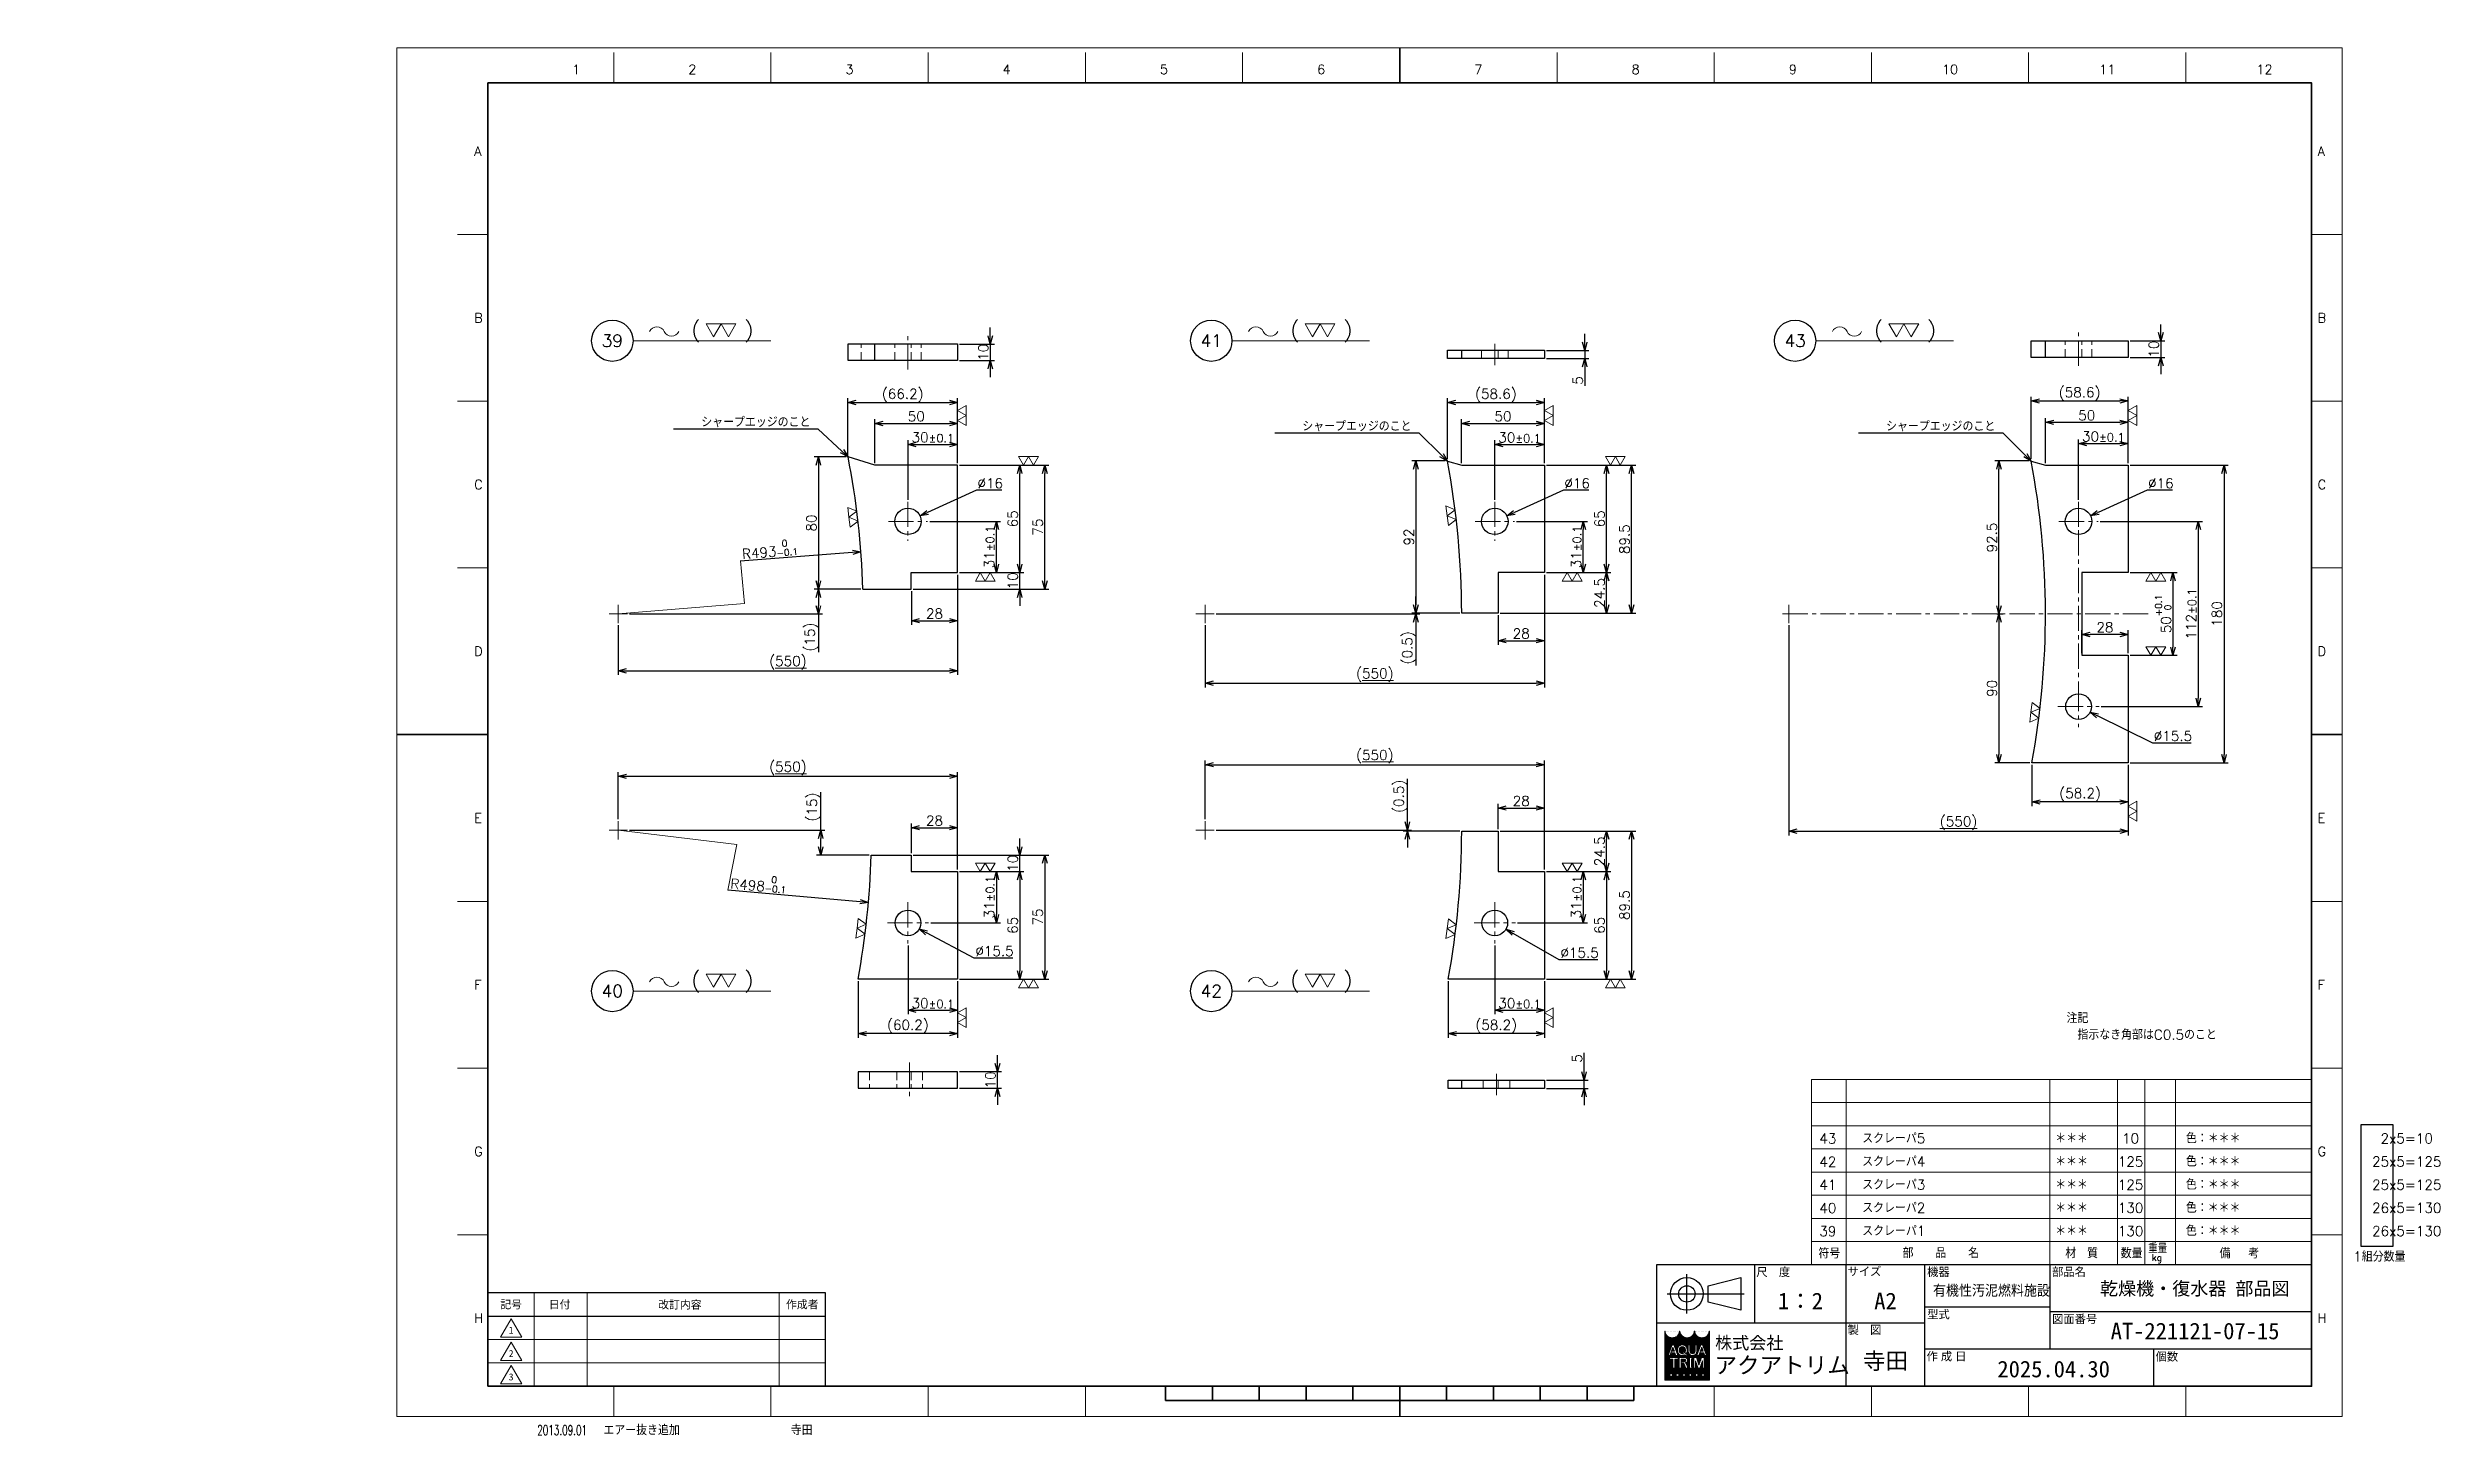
# Model space of a CAD drawing. Header units: millimetres. Extents: x -211 to 1235, y -11 to 828.
import ezdxf
from ezdxf import colors
from ezdxf.entities.mleader import LeaderData, LeaderLine
from ezdxf.enums import TextEntityAlignment as Align
from ezdxf.math import Vec2, Vec3

# ---------------------------------------------------------------- set-up
doc = ezdxf.new("R2010")
doc.units = ezdxf.units.MM
doc.header["$LTSCALE"] = 0.8
doc.header["$PDMODE"] = 99
doc.header["$PDSIZE"] = 1
doc.linetypes.add('CENTER2', pattern=[28.575, 19.05, -3.175, 3.175, -3.175])
doc.linetypes.add('HIDDEN', pattern=[9.525, 6.35, -3.175])
for name, color, linetype, lineweight in [('04_HIDDEN', 2, 'HIDDEN', 13), ('05_CENTER', 4, 'CENTER2', 13), ('07_TEXT', 3, 'Continuous', 13), ('08_DIM', 3, 'Continuous', 13), ('90_FRAME', 5, 'Continuous', 35)]:
    doc.layers.add(name, color=color, linetype=linetype, lineweight=lineweight)
doc.layers.add('91_BLANK', color=5, linetype='Continuous', lineweight=0, plot=False)
doc.styles.add('KSS_TXT', font='txt.shx', dxfattribs={"bigfont": 'extfont2.shx'})
doc.styles.add('MS_G', font='MS Gothic.ttf')
doc.styles.get("Standard").update_dxf_attribs({"font": 'txt.shx', "bigfont": 'extfont2.shx'})
doc.styles.add('表題用', font='MS PGothic.ttf')
doc.dimstyles.new('KSS_DIM', dxfattribs={"dimscale": 2, "dimtxt": 3, "dimasz": 2.5, "dimexe": 1.25, "dimexo": 0.625, "dimtad": 1, "dimdsep": 46, "dimtxsty": 'KSS_TXT', "dimblk": 'OPEN30', "dimcen": 0, "dimazin": 2, "dimtfac": 0.75, "dimtmove": 0, "dimatfit": 3, "dimldrblk": 'OPEN30', "dimfxl": 1.25, "dimtolj": 1, "dimarcsym": 0})
doc.dimstyles.new('KSS_DIM$3', dxfattribs={"dimscale": 2, "dimtxt": 3, "dimasz": 2.5, "dimexe": 1.25, "dimexo": 0.625, "dimtad": 1, "dimtih": 1, "dimtoh": 1, "dimdsep": 46, "dimtxsty": 'KSS_TXT', "dimblk": 'OPEN30', "dimcen": 0, "dimazin": 2, "dimtfac": 0.75, "dimtofl": 0, "dimtmove": 0, "dimatfit": 3, "dimldrblk": 'OPEN30', "dimfxl": 1.25, "dimtolj": 1, "dimarcsym": 0})
doc.dimstyles.new('KSS_DIM$4', dxfattribs={"dimscale": 2, "dimtxt": 3, "dimasz": 2.5, "dimexe": 1.25, "dimexo": 0.625, "dimtad": 1, "dimdsep": 46, "dimtxsty": 'KSS_TXT', "dimblk": 'OPEN30', "dimcen": 0, "dimse1": 1, "dimazin": 2, "dimtfac": 0.75, "dimtofl": 0, "dimtmove": 0, "dimatfit": 3, "dimldrblk": 'OPEN30', "dimfxl": 1.25, "dimtolj": 1, "dimarcsym": 0})

msp = doc.modelspace()

# ---------------------------------------------------------------- texts
at = {"layer": '07_TEXT', "style": 'KSS_TXT'}
for p in [(178.096, 652.769), (540.218, 652.769), (893.13, 652.77), (178.096, 259.494), (540.218, 259.494)]:
    msp.add_text('(   )', height=9, dxfattribs=at).set_placement(p)
at = {"layer": '07_TEXT', "ltscale": 2, "insert": (1009.472, 243.978), "char_height": 6, "attachment_point": 1}
msp.add_mtext_dynamic_manual_height_columns('注記\\P\u3000指示なき角部はC0.5のこと', width=110.9993, gutter_width=15, heights=[0], dxfattribs=at)
at = {"layer": '90_FRAME', "color": 0, "lineweight": 13, "style": 'KSS_TXT'}
for s, p in [('1', (108.455, 810.166)), ('2', (178.696, 810.166)), ('3', (273.741, 810.166)), ('4', (368.787, 810.166)), ('5', (463.832, 810.166)), ('6', (558.878, 810.166)), ('7', (653.923, 810.166)), ('8', (748.968, 810.166)), ('9', (844.014, 810.166)), ('10', (939.059, 810.166)), ('11', (1034.105, 810.166)), ('12', (1129.15, 810.166))]:
    msp.add_text(s, height=5.68, dxfattribs=at).set_placement(p, align=Align.BOTTOM_CENTER)
for s, p in [('A', (46.799, 765.268)), ('A', (1161.298, 765.268)), ('B', (46.799, 664.452)), ('B', (1161.298, 664.452)), ('C', (46.799, 563.636)), ('C', (1161.298, 563.636)), ('D', (46.799, 462.82)), ('D', (1161.298, 462.82)), ('E', (46.799, 362.004)), ('E', (1161.298, 362.004)), ('F', (46.799, 261.188)), ('F', (1161.298, 261.188)), ('G', (46.799, 160.372)), ('G', (1161.298, 160.372)), ('H', (46.799, 59.556)), ('H', (1161.298, 59.556))]:
    msp.add_text(s, height=5.68, dxfattribs=at).set_placement(p, align=Align.MIDDLE_LEFT)
at = {"layer": '90_FRAME', "color": 3, "lineweight": 13}
for s, p in [('43', (865.181, 168.111)), ('10', (1048.211, 168.212)), ('2x5=10', (1215.167, 168.212)), ('42', (865.181, 154.111)), ('125', (1048.211, 154.212)), ('25x5=125', (1215.167, 154.212)), ('41', (865.181, 140.111)), ('125', (1048.211, 140.212)), ('25x5=125', (1215.167, 140.212)), ('40', (865.181, 126.111)), ('130', (1048.211, 126.212)), ('26x5=130', (1215.167, 126.212)), ('39', (865.181, 112.111)), ('130', (1048.211, 112.212)), ('26x5=130', (1215.167, 112.212)), ('1組分数量', (1198.616, 96.752))]:
    msp.add_text(s, height=6, dxfattribs=at).set_placement(p, align=Align.MIDDLE_CENTER)
for s, height, p in [('スクレーパ5', 6, (885.95, 165.266)), ('＊＊＊', 6, (1002.6, 165.345)), ('色：＊＊＊', 6, (1081.636, 165.345)), ('スクレーパ4', 6, (885.95, 151.266)), ('＊＊＊', 6, (1002.6, 151.345)), ('色：＊＊＊', 6, (1081.636, 151.345)), ('スクレーパ3', 6, (885.95, 137.266)), ('＊＊＊', 6, (1002.6, 137.345)), ('色：＊＊＊', 6, (1081.636, 137.345)), ('スクレーパ2', 6, (885.95, 123.266)), ('＊＊＊', 6, (1002.6, 123.345)), ('色：＊＊＊', 6, (1081.636, 123.345)), ('色：＊＊＊', 6, (1081.636, 109.345)), ('符号', 6, (859.472, 95.679)), ('スクレーパ1', 6, (885.95, 109.266)), ('部\u3000\u3000品\u3000\u3000名', 6, (910.337, 95.897)), ('＊＊＊', 6, (1002.6, 109.345)), ('材\u3000質', 6, (1008.714, 95.825)), ('数量', 6, (1042.217, 95.78)), ('重量', 5, (1058.839, 99.052)), ('備  考', 6, (1102.026, 95.679)), ('kg', 4, (1061.049, 94.16)), ('エアー抜き追加', 6, (124.937, -11.205)), ('寺田', 6, (238.21, -11.205))]:
    msp.add_text(s, height=height, dxfattribs=at).set_placement(p)
at = {"layer": '90_FRAME', "color": 0, "style": '表題用'}
for s, p in [('尺\u3000度', (821.936, 87.438)), ('サイズ', (877.093, 87.811)), ('機器', (925.213, 87.521)), ('部品名', (1000.737, 87.521)), ('型式', (925.213, 61.814)), ('図面番号', (1000.737, 58.985)), ('製\u3000図', (877.093, 52.454)), ('作 成 日', (924.868, 36.416)), ('個数', (1063.312, 36.278))]:
    msp.add_text(s, height=5, dxfattribs=at).set_placement(p, align=Align.MIDDLE_LEFT)
at = {"layer": '90_FRAME', "color": 0}
for s, height, style, p in [('A2', 10, 'MS_G', (900.025, 69.945)), ('改訂内容', 4.8, '表題用', (171.161, 67.824))]:
    msp.add_text(s, height=height, dxfattribs=dict(at, style=style)).set_placement(p, align=Align.MIDDLE)
at = {"layer": '90_FRAME', "color": 0, "style": 'MS_G', "width": 0.9}
msp.add_text('有機性汚泥燃料施設', height=6.4, dxfattribs=at).set_placement((928.735, 73.158))
at = {"layer": '90_FRAME', "color": 0, "style": 'MS_G'}
msp.add_text('乾燥機・復水器 部品図', height=8, dxfattribs=at).set_placement((1087.003, 73.445), align=Align.CENTER)
at = {"layer": '90_FRAME', "color": 0, "style": '表題用'}
for s, p in [('記号', (69.161, 67.824)), ('日付', (98.474, 67.824)), ('作成者', (245.161, 67.824))]:
    msp.add_text(s, height=4.8, dxfattribs=at).set_placement(p, align=Align.MIDDLE_CENTER)
at = {"layer": '90_FRAME', "color": 0, "lineweight": 13, "style": 'MS_G'}
for s, p in [('1', (69.161, 52.267)), ('2', (69.161, 38.124)), ('3', (69.161, 23.981))]:
    msp.add_text(s, height=4.243, dxfattribs=at).set_placement(p, align=Align.MIDDLE)
at = {"layer": '90_FRAME', "color": 4, "style": 'MS_G'}
msp.add_text('株式会社', height=7.5608, dxfattribs=at).set_placement((817.673, 44.572), align=Align.MIDDLE_CENTER)
at = {"layer": '90_FRAME', "color": 0, "style": 'MS_G'}
for s, p in [('AT-221121-07-15', (1036.167, 46.773)), ('2025.04.30', (967.689, 23.755))]:
    msp.add_text(s, height=10, dxfattribs=at).set_placement(p)
at = {"layer": '90_FRAME', "color": 4, "style": 'MS_G'}
msp.add_text('アクアトリム', height=10, dxfattribs=at).set_placement((796.63, 26.106))
at = {"layer": '90_FRAME', "color": 3, "lineweight": 13, "width": 0.65}
msp.add_text('2013.09.01', height=6, dxfattribs=at).set_placement((84.953, -11.205))
at = {"layer": '90_FRAME', "color": 0, "style": 'MS_G'}
for tag, p in [('1：2', (848.618, 69.945)), ('寺田', (900.025, 33.881))]:
    msp.add_attdef(tag, text='', height=10, dxfattribs=at).set_placement(p, align=Align.MIDDLE)

# ---------------------------------------------------------------- blocks, each defined once
blk = doc.blocks.new('AM_BALLOON1')
at = {"transparency": 16777216}
blk.add_circle((0, 0), 5, dxfattribs=at)
blk.add_attdef('B_NUMBER', text='', height=3, dxfattribs=at).set_placement((0, 0), align=Align.MIDDLE_CENTER)
blk = doc.blocks.new('_OPEN')
at = {"color": 0, "linetype": 'ByBlock'}
for p, q in [((-1, 0.17), (0, 0)), ((0, 0), (-1, -0.17)), ((0, 0), (-1, 0))]:
    blk.add_line(p, q, dxfattribs=at)
blk = doc.blocks.new('p1ba05')
for centre, start, end in [((-2.95, 0.29), 24.2276, 155.5758), ((0, 1.62), 204.2276, 335.5758)]:
    blk.add_arc(centre, 1.62, start, end)
blk = doc.blocks.new('p1ba02')
for p, q in [((-1.5, 2.6), (1.5, 2.6)), ((0, 0), (-1.5, 2.6)), ((1.5, 2.6), (0, 0)), ((3, 0), (1.5, 2.6)), ((1.5, 2.6), (4.5, 2.6)), ((4.5, 2.6), (3, 0))]:
    blk.add_line(p, q)
blk = doc.blocks.new('_Open30')
at = {"color": 0, "linetype": 'ByBlock', "lineweight": -2}
for p, q in [((-1, 0.27), (0, 0)), ((0, 0), (-1, -0.27)), ((0, 0), (-1, 0))]:
    blk.add_line(p, q, dxfattribs=at)
blk = doc.blocks.new('*D141')
at = {"layer": '08_DIM', "color": 0, "lineweight": -2, "transparency": 16777216}
for p, q in [((309.1, 554.5), (309.1, 590.4)), ((314.1, 587.9), (334.1, 587.9)), ((339.1, 576.6), (339.1, 590.4))]:
    blk.add_line(p, q, dxfattribs=at)
at = {"layer": 'Defpoints', "color": 0, "transparency": 16777216}
for p in [(339.1, 587.9), (339.1, 575.4), (309.1, 553.2)]:
    blk.add_point(p, dxfattribs=at)
at = {"layer": '08_DIM', "color": 0, "lineweight": -2, "transparency": 16777216, "xscale": 5, "yscale": 5, "zscale": 5, "rotation": 180}
blk.add_blockref('_Open30', (309.1, 587.9), dxfattribs=at)
at = {"layer": '08_DIM', "color": 0, "lineweight": -2, "transparency": 16777216, "xscale": 5, "yscale": 5, "zscale": 5}
blk.add_blockref('_Open30', (339.1, 587.9), dxfattribs=at)
at = {"layer": '08_DIM', "color": 0, "transparency": 16777216, "insert": (324.1, 592.2), "char_height": 6, "attachment_point": 5, "style": 'KSS_TXT'}
blk.add_mtext('30{\\H5.000000;%%p0.1}', dxfattribs=at)
blk = doc.blocks.new('*D142')
at = {"layer": '08_DIM', "color": 0, "lineweight": -2, "transparency": 16777216}
for p, q in [((339.1, 509.1), (339.1, 478.8)), ((311.1, 499.1), (311.1, 478.8)), ((316.1, 481.3), (334.1, 481.3))]:
    blk.add_line(p, q, dxfattribs=at)
at = {"layer": 'Defpoints', "color": 0, "transparency": 16777216}
for p in [(339.1, 510.4), (311.1, 500.4), (339.1, 481.3)]:
    blk.add_point(p, dxfattribs=at)
at = {"layer": '08_DIM', "color": 0, "lineweight": -2, "transparency": 16777216, "xscale": 5, "yscale": 5, "zscale": 5, "rotation": 180}
blk.add_blockref('_Open30', (311.1, 481.3), dxfattribs=at)
at = {"layer": '08_DIM', "color": 0, "lineweight": -2, "transparency": 16777216, "xscale": 5, "yscale": 5, "zscale": 5}
blk.add_blockref('_Open30', (339.1, 481.3), dxfattribs=at)
at = {"layer": '08_DIM', "color": 0, "transparency": 16777216, "insert": (325.1, 485.6), "char_height": 6, "attachment_point": 5, "style": 'KSS_TXT'}
blk.add_mtext('\\A1;28', dxfattribs=at)
blk = doc.blocks.new('*D143')
at = {"layer": '08_DIM', "color": 0, "lineweight": -2, "transparency": 16777216}
for p, q in [((340.3, 510.4), (379.1, 510.4)), ((376.6, 515.4), (376.6, 520.4)), ((376.6, 500.4), (376.6, 510.4)), ((312.3, 500.4), (379.1, 500.4)), ((376.6, 495.4), (376.6, 490.4))]:
    blk.add_line(p, q, dxfattribs=at)
at = {"layer": 'Defpoints', "color": 0, "transparency": 16777216}
for p in [(339.1, 510.4), (376.6, 510.4), (311.1, 500.4)]:
    blk.add_point(p, dxfattribs=at)
at = {"layer": '08_DIM', "color": 0, "lineweight": -2, "transparency": 16777216, "xscale": 5, "yscale": 5, "zscale": 5}
for p, rotation in [((376.6, 510.4), 270), ((376.6, 500.4), 90)]:
    blk.add_blockref('_Open30', p, dxfattribs=dict(at, rotation=rotation))
at = {"layer": '08_DIM', "color": 0, "transparency": 16777216, "insert": (372.4, 505.4), "char_height": 6, "attachment_point": 5, "rotation": 90, "style": 'KSS_TXT'}
blk.add_mtext('\\A1;10', dxfattribs=at)
blk = doc.blocks.new('*D144')
at = {"layer": '08_DIM', "color": 0, "lineweight": -2, "transparency": 16777216}
for p, q in [((322.2, 541.4), (365, 541.4)), ((362.5, 515.4), (362.5, 536.4)), ((340.3, 510.4), (365, 510.4))]:
    blk.add_line(p, q, dxfattribs=at)
at = {"layer": 'Defpoints', "color": 0, "transparency": 16777216}
for p in [(320.9, 541.4), (362.5, 541.4), (339.1, 510.4)]:
    blk.add_point(p, dxfattribs=at)
at = {"layer": '08_DIM', "color": 0, "lineweight": -2, "transparency": 16777216, "xscale": 5, "yscale": 5, "zscale": 5}
for p, rotation in [((362.5, 541.4), 90), ((362.5, 510.4), 270)]:
    blk.add_blockref('_Open30', p, dxfattribs=dict(at, rotation=rotation))
at = {"layer": '08_DIM', "color": 0, "transparency": 16777216, "insert": (358.2, 525.9), "char_height": 6, "attachment_point": 5, "rotation": 90, "style": 'KSS_TXT'}
blk.add_mtext('31{\\H5.000000;%%p0.1}', dxfattribs=at)
blk = doc.blocks.new('*D145')
at = {"layer": '08_DIM', "color": 0, "lineweight": -2, "transparency": 16777216}
for p, q in [((340.3, 575.4), (379.1, 575.4)), ((376.6, 515.4), (376.6, 570.4)), ((340.3, 510.4), (379.1, 510.4))]:
    blk.add_line(p, q, dxfattribs=at)
at = {"layer": 'Defpoints', "color": 0, "transparency": 16777216}
for p in [(339.1, 575.4), (376.6, 575.4), (339.1, 510.4)]:
    blk.add_point(p, dxfattribs=at)
at = {"layer": '08_DIM', "color": 0, "lineweight": -2, "transparency": 16777216, "xscale": 5, "yscale": 5, "zscale": 5}
for p, rotation in [((376.6, 575.4), 90), ((376.6, 510.4), 270)]:
    blk.add_blockref('_Open30', p, dxfattribs=dict(at, rotation=rotation))
at = {"layer": '08_DIM', "color": 0, "transparency": 16777216, "insert": (372.4, 542.9), "char_height": 6, "attachment_point": 5, "rotation": 90, "style": 'KSS_TXT'}
blk.add_mtext('\\A1;65', dxfattribs=at)
blk = doc.blocks.new('*D146')
at = {"layer": '08_DIM', "color": 0, "lineweight": -2, "transparency": 16777216}
for p, q in [((289.1, 576.6), (289.1, 603.1)), ((294.1, 600.6), (334.1, 600.6)), ((339.1, 576.6), (339.1, 603.1))]:
    blk.add_line(p, q, dxfattribs=at)
at = {"layer": 'Defpoints', "color": 0, "transparency": 16777216}
for p in [(339.1, 600.6), (289.1, 575.4), (339.1, 575.4)]:
    blk.add_point(p, dxfattribs=at)
at = {"layer": '08_DIM', "color": 0, "lineweight": -2, "transparency": 16777216, "xscale": 5, "yscale": 5, "zscale": 5, "rotation": 180}
blk.add_blockref('_Open30', (289.1, 600.6), dxfattribs=at)
at = {"layer": '08_DIM', "color": 0, "lineweight": -2, "transparency": 16777216, "xscale": 5, "yscale": 5, "zscale": 5}
blk.add_blockref('_Open30', (339.1, 600.6), dxfattribs=at)
at = {"layer": '08_DIM', "color": 0, "transparency": 16777216, "insert": (314.1, 604.9), "char_height": 6, "attachment_point": 5, "style": 'KSS_TXT'}
blk.add_mtext('\\A1;50', dxfattribs=at)
blk = doc.blocks.new('*D147')
at = {"layer": '08_DIM', "color": 0, "lineweight": -2, "transparency": 16777216}
for p, q in [((280.6, 500.4), (252.4, 500.4)), ((254.9, 495.4), (254.9, 490.4)), ((140.7, 485.4), (257.4, 485.4)), ((254.9, 485.4), (254.9, 462.3))]:
    blk.add_line(p, q, dxfattribs=at)
at = {"layer": 'Defpoints', "color": 0, "transparency": 16777216}
for p in [(281.8, 500.4), (139.4, 485.4), (254.9, 485.4)]:
    blk.add_point(p, dxfattribs=at)
at = {"layer": '08_DIM', "color": 0, "lineweight": -2, "transparency": 16777216, "xscale": 5, "yscale": 5, "zscale": 5}
for p, rotation in [((254.9, 500.4), 90), ((254.9, 485.4), 270)]:
    blk.add_blockref('_Open30', p, dxfattribs=dict(at, rotation=rotation))
at = {"layer": '08_DIM', "color": 0, "transparency": 16777216, "insert": (250.7, 471.4), "char_height": 6, "attachment_point": 5, "rotation": 90, "style": 'KSS_TXT'}
blk.add_mtext('\\A1;(15)', dxfattribs=at)
blk = doc.blocks.new('*D148')
at = {"layer": '08_DIM', "color": 0, "lineweight": -2, "transparency": 16777216}
for p, q in [((339.1, 509.1), (339.1, 448.5)), ((133.9, 478.6), (133.9, 448.5)), ((138.9, 451), (334.1, 451))]:
    blk.add_line(p, q, dxfattribs=at)
at = {"layer": 'Defpoints', "color": 0, "transparency": 16777216}
for p in [(339.1, 510.4), (133.9, 479.9), (339.1, 451)]:
    blk.add_point(p, dxfattribs=at)
at = {"layer": '08_DIM', "color": 0, "lineweight": -2, "transparency": 16777216, "xscale": 5, "yscale": 5, "zscale": 5, "rotation": 180}
blk.add_blockref('_Open30', (133.9, 451), dxfattribs=at)
at = {"layer": '08_DIM', "color": 0, "lineweight": -2, "transparency": 16777216, "xscale": 5, "yscale": 5, "zscale": 5}
blk.add_blockref('_Open30', (339.1, 451), dxfattribs=at)
at = {"layer": '08_DIM', "color": 0, "transparency": 16777216, "insert": (236.5, 455.9), "char_height": 6, "attachment_point": 5, "style": 'KSS_TXT'}
blk.add_mtext('\\A1;(\\L550)', dxfattribs=at)
blk = doc.blocks.new('*D149')
at = {"layer": '08_DIM', "color": 0, "lineweight": -2, "transparency": 16777216}
for p, q in [((272.8, 581.6), (272.8, 615.8)), ((277.8, 613.3), (334.1, 613.3)), ((339.1, 576.6), (339.1, 615.8))]:
    blk.add_line(p, q, dxfattribs=at)
at = {"layer": 'Defpoints', "color": 0, "transparency": 16777216}
for p in [(339.1, 613.3), (272.8, 580.4), (339.1, 575.4)]:
    blk.add_point(p, dxfattribs=at)
at = {"layer": '08_DIM', "color": 0, "lineweight": -2, "transparency": 16777216, "xscale": 5, "yscale": 5, "zscale": 5, "rotation": 180}
blk.add_blockref('_Open30', (272.8, 613.3), dxfattribs=at)
at = {"layer": '08_DIM', "color": 0, "lineweight": -2, "transparency": 16777216, "xscale": 5, "yscale": 5, "zscale": 5}
blk.add_blockref('_Open30', (339.1, 613.3), dxfattribs=at)
at = {"layer": '08_DIM', "color": 0, "transparency": 16777216, "insert": (305.9, 617.5), "char_height": 6, "attachment_point": 5, "style": 'KSS_TXT'}
blk.add_mtext('\\A1;(66.2)', dxfattribs=at)
blk = doc.blocks.new('*D150')
at = {"layer": '08_DIM', "color": 0, "lineweight": -2, "transparency": 16777216}
for p, q in [((358.8, 653.6), (358.8, 658.6)), ((340.3, 648.6), (361.3, 648.6)), ((340.3, 638.6), (361.3, 638.6)), ((358.8, 648.6), (358.8, 638.6)), ((358.8, 633.6), (358.8, 628.6))]:
    blk.add_line(p, q, dxfattribs=at)
at = {"layer": 'Defpoints', "color": 0, "transparency": 16777216}
for p in [(339.1, 648.6), (339.1, 638.6), (358.8, 638.6)]:
    blk.add_point(p, dxfattribs=at)
at = {"layer": '08_DIM', "color": 0, "lineweight": -2, "transparency": 16777216, "xscale": 5, "yscale": 5, "zscale": 5}
for p, rotation in [((358.8, 648.6), 270), ((358.8, 638.6), 90)]:
    blk.add_blockref('_Open30', p, dxfattribs=dict(at, rotation=rotation))
at = {"layer": '08_DIM', "color": 0, "transparency": 16777216, "insert": (354.6, 643.6), "char_height": 6, "attachment_point": 5, "rotation": 90, "style": 'KSS_TXT'}
blk.add_mtext('\\A1;10', dxfattribs=at)
blk = doc.blocks.new('*D151')
at = {"layer": '08_DIM', "color": 0, "lineweight": -2, "transparency": 16777216}
for p, q in [((340.3, 575.4), (394.3, 575.4)), ((391.8, 505.4), (391.8, 570.4)), ((312.3, 500.4), (394.3, 500.4))]:
    blk.add_line(p, q, dxfattribs=at)
at = {"layer": 'Defpoints', "color": 0, "transparency": 16777216}
for p in [(339.1, 575.4), (391.8, 575.4), (311.1, 500.4)]:
    blk.add_point(p, dxfattribs=at)
at = {"layer": '08_DIM', "color": 0, "lineweight": -2, "transparency": 16777216, "xscale": 5, "yscale": 5, "zscale": 5}
for p, rotation in [((391.8, 575.4), 90), ((391.8, 500.4), 270)]:
    blk.add_blockref('_Open30', p, dxfattribs=dict(at, rotation=rotation))
at = {"layer": '08_DIM', "color": 0, "transparency": 16777216, "insert": (387.5, 537.9), "char_height": 6, "attachment_point": 5, "rotation": 90, "style": 'KSS_TXT'}
blk.add_mtext('\\A1;75', dxfattribs=at)
blk = doc.blocks.new('*D152')
at = {"layer": '08_DIM', "color": 0, "lineweight": -2, "transparency": 16777216}
for p, q in [((271.6, 580.4), (252.4, 580.4)), ((254.9, 575.4), (254.9, 505.4)), ((280.6, 500.4), (252.4, 500.4))]:
    blk.add_line(p, q, dxfattribs=at)
at = {"layer": 'Defpoints', "color": 0, "transparency": 16777216}
for p in [(272.8, 580.4), (254.9, 500.4), (281.8, 500.4)]:
    blk.add_point(p, dxfattribs=at)
at = {"layer": '08_DIM', "color": 0, "lineweight": -2, "transparency": 16777216, "xscale": 5, "yscale": 5, "zscale": 5}
for p, rotation in [((254.9, 580.4), 90), ((254.9, 500.4), 270)]:
    blk.add_blockref('_Open30', p, dxfattribs=dict(at, rotation=rotation))
at = {"layer": '08_DIM', "color": 0, "transparency": 16777216, "insert": (250.7, 540.4), "char_height": 6, "attachment_point": 5, "rotation": 90, "style": 'KSS_TXT'}
blk.add_mtext('\\A1;80', dxfattribs=at)
blk = doc.blocks.new('*D153')
at = {"layer": '08_DIM', "color": 0, "lineweight": -2, "transparency": 16777216}
for p, q in [((311.1, 340.8), (311.1, 358.6)), ((316.1, 356.1), (334.1, 356.1)), ((339.1, 330.8), (339.1, 358.6))]:
    blk.add_line(p, q, dxfattribs=at)
at = {"layer": 'Defpoints', "color": 0, "transparency": 16777216}
for p in [(339.1, 356.1), (311.1, 339.6), (339.1, 329.6)]:
    blk.add_point(p, dxfattribs=at)
at = {"layer": '08_DIM', "color": 0, "lineweight": -2, "transparency": 16777216, "xscale": 5, "yscale": 5, "zscale": 5, "rotation": 180}
blk.add_blockref('_Open30', (311.1, 356.1), dxfattribs=at)
at = {"layer": '08_DIM', "color": 0, "lineweight": -2, "transparency": 16777216, "xscale": 5, "yscale": 5, "zscale": 5}
blk.add_blockref('_Open30', (339.1, 356.1), dxfattribs=at)
at = {"layer": '08_DIM', "color": 0, "transparency": 16777216, "insert": (325.1, 360.4), "char_height": 6, "attachment_point": 5, "style": 'KSS_TXT'}
blk.add_mtext('\\A1;28', dxfattribs=at)
blk = doc.blocks.new('*D154')
at = {"layer": '08_DIM', "color": 0, "lineweight": -2, "transparency": 16777216}
for p, q in [((376.6, 344.6), (376.6, 349.6)), ((312.3, 339.6), (379.1, 339.6)), ((376.6, 329.6), (376.6, 339.6)), ((340.3, 329.6), (379.1, 329.6)), ((376.6, 324.6), (376.6, 319.6))]:
    blk.add_line(p, q, dxfattribs=at)
at = {"layer": 'Defpoints', "color": 0, "transparency": 16777216}
for p in [(311.1, 339.6), (376.6, 339.6), (339.1, 329.6)]:
    blk.add_point(p, dxfattribs=at)
at = {"layer": '08_DIM', "color": 0, "lineweight": -2, "transparency": 16777216, "xscale": 5, "yscale": 5, "zscale": 5}
for p, rotation in [((376.6, 339.6), 270), ((376.6, 329.6), 90)]:
    blk.add_blockref('_Open30', p, dxfattribs=dict(at, rotation=rotation))
at = {"layer": '08_DIM', "color": 0, "transparency": 16777216, "insert": (372.4, 334.6), "char_height": 6, "attachment_point": 5, "rotation": 90, "style": 'KSS_TXT'}
blk.add_mtext('\\A1;10', dxfattribs=at)
blk = doc.blocks.new('*D155')
at = {"layer": '08_DIM', "color": 0, "lineweight": -2, "transparency": 16777216}
for p, q in [((340.3, 329.6), (379.1, 329.6)), ((376.6, 324.6), (376.6, 269.6)), ((340.3, 264.6), (379.1, 264.6))]:
    blk.add_line(p, q, dxfattribs=at)
at = {"layer": 'Defpoints', "color": 0, "transparency": 16777216}
for p in [(339.1, 329.6), (339.1, 264.6), (376.6, 264.6)]:
    blk.add_point(p, dxfattribs=at)
at = {"layer": '08_DIM', "color": 0, "lineweight": -2, "transparency": 16777216, "xscale": 5, "yscale": 5, "zscale": 5}
for p, rotation in [((376.6, 329.6), 90), ((376.6, 264.6), 270)]:
    blk.add_blockref('_Open30', p, dxfattribs=dict(at, rotation=rotation))
at = {"layer": '08_DIM', "color": 0, "transparency": 16777216, "insert": (372.4, 297.1), "char_height": 6, "attachment_point": 5, "rotation": 90, "style": 'KSS_TXT'}
blk.add_mtext('\\A1;65', dxfattribs=at)
blk = doc.blocks.new('*D156')
at = {"layer": '08_DIM', "color": 0, "lineweight": -2, "transparency": 16777216}
for p, q in [((340.3, 329.6), (365, 329.6)), ((362.5, 324.6), (362.5, 303.6)), ((322.8, 298.6), (365, 298.6))]:
    blk.add_line(p, q, dxfattribs=at)
at = {"layer": 'Defpoints', "color": 0, "transparency": 16777216}
for p in [(339.1, 329.6), (321.5, 298.6), (362.5, 298.6)]:
    blk.add_point(p, dxfattribs=at)
at = {"layer": '08_DIM', "color": 0, "lineweight": -2, "transparency": 16777216, "xscale": 5, "yscale": 5, "zscale": 5}
for p, rotation in [((362.5, 329.6), 90), ((362.5, 298.6), 270)]:
    blk.add_blockref('_Open30', p, dxfattribs=dict(at, rotation=rotation))
at = {"layer": '08_DIM', "color": 0, "transparency": 16777216, "insert": (358.2, 314.1), "char_height": 6, "attachment_point": 5, "rotation": 90, "style": 'KSS_TXT'}
blk.add_mtext('31{\\H5.000000;%%p0.1}', dxfattribs=at)
blk = doc.blocks.new('*D157')
at = {"layer": '08_DIM', "color": 0, "lineweight": -2, "transparency": 16777216}
for p, q in [((312.3, 339.6), (394.3, 339.6)), ((391.8, 334.6), (391.8, 269.6)), ((340.3, 264.6), (394.3, 264.6))]:
    blk.add_line(p, q, dxfattribs=at)
at = {"layer": 'Defpoints', "color": 0, "transparency": 16777216}
for p in [(311.1, 339.6), (339.1, 264.6), (391.8, 264.6)]:
    blk.add_point(p, dxfattribs=at)
at = {"layer": '08_DIM', "color": 0, "lineweight": -2, "transparency": 16777216, "xscale": 5, "yscale": 5, "zscale": 5}
for p, rotation in [((391.8, 339.6), 90), ((391.8, 264.6), 270)]:
    blk.add_blockref('_Open30', p, dxfattribs=dict(at, rotation=rotation))
at = {"layer": '08_DIM', "color": 0, "transparency": 16777216, "insert": (387.5, 302.1), "char_height": 6, "attachment_point": 5, "rotation": 90, "style": 'KSS_TXT'}
blk.add_mtext('\\A1;75', dxfattribs=at)
blk = doc.blocks.new('*D158')
at = {"layer": '08_DIM', "color": 0, "lineweight": -2, "transparency": 16777216}
for p, q in [((278.9, 263.3), (278.9, 229.1)), ((339.1, 263.3), (339.1, 229.1)), ((334.1, 231.6), (283.9, 231.6))]:
    blk.add_line(p, q, dxfattribs=at)
at = {"layer": 'Defpoints', "color": 0, "transparency": 16777216}
for p in [(278.9, 264.6), (339.1, 264.6), (278.9, 231.6)]:
    blk.add_point(p, dxfattribs=at)
at = {"layer": '08_DIM', "color": 0, "lineweight": -2, "transparency": 16777216, "xscale": 5, "yscale": 5, "zscale": 5, "rotation": 180}
blk.add_blockref('_Open30', (278.9, 231.6), dxfattribs=at)
at = {"layer": '08_DIM', "color": 0, "lineweight": -2, "transparency": 16777216, "xscale": 5, "yscale": 5, "zscale": 5}
blk.add_blockref('_Open30', (339.1, 231.6), dxfattribs=at)
at = {"layer": '08_DIM', "color": 0, "transparency": 16777216, "insert": (309, 235.9), "char_height": 6, "attachment_point": 5, "style": 'KSS_TXT'}
blk.add_mtext('\\A1;(60.2)', dxfattribs=at)
blk = doc.blocks.new('*D159')
at = {"layer": '08_DIM', "color": 0, "lineweight": -2, "transparency": 16777216}
for p, q in [((309.1, 284.8), (309.1, 243.3)), ((339.1, 263.3), (339.1, 243.3)), ((314.1, 245.8), (334.1, 245.8))]:
    blk.add_line(p, q, dxfattribs=at)
at = {"layer": 'Defpoints', "color": 0, "transparency": 16777216}
for p in [(309.1, 286.1), (339.1, 264.6), (339.1, 245.8)]:
    blk.add_point(p, dxfattribs=at)
at = {"layer": '08_DIM', "color": 0, "lineweight": -2, "transparency": 16777216, "xscale": 5, "yscale": 5, "zscale": 5, "rotation": 180}
blk.add_blockref('_Open30', (309.1, 245.8), dxfattribs=at)
at = {"layer": '08_DIM', "color": 0, "lineweight": -2, "transparency": 16777216, "xscale": 5, "yscale": 5, "zscale": 5}
blk.add_blockref('_Open30', (339.1, 245.8), dxfattribs=at)
at = {"layer": '08_DIM', "color": 0, "transparency": 16777216, "insert": (324.1, 250), "char_height": 6, "attachment_point": 5, "style": 'KSS_TXT'}
blk.add_mtext('30{\\H5.000000;%%p0.1}', dxfattribs=at)
blk = doc.blocks.new('*D160')
at = {"layer": '08_DIM', "color": 0, "lineweight": -2, "transparency": 16777216}
for p, q in [((256.3, 354.6), (256.3, 377.6)), ((140.7, 354.6), (258.8, 354.6)), ((256.3, 344.6), (256.3, 349.6)), ((285.6, 339.6), (253.8, 339.6))]:
    blk.add_line(p, q, dxfattribs=at)
at = {"layer": 'Defpoints', "color": 0, "transparency": 16777216}
for p in [(139.4, 354.6), (256.3, 354.6), (286.8, 339.6)]:
    blk.add_point(p, dxfattribs=at)
at = {"layer": '08_DIM', "color": 0, "lineweight": -2, "transparency": 16777216, "xscale": 5, "yscale": 5, "zscale": 5}
for p, rotation in [((256.3, 354.6), 90), ((256.3, 339.6), 270)]:
    blk.add_blockref('_Open30', p, dxfattribs=dict(at, rotation=rotation))
at = {"layer": '08_DIM', "color": 0, "transparency": 16777216, "insert": (252, 368.6), "char_height": 6, "attachment_point": 5, "rotation": 90, "style": 'KSS_TXT'}
blk.add_mtext('\\A1;(15)', dxfattribs=at)
blk = doc.blocks.new('*D161')
at = {"layer": '08_DIM', "color": 0, "lineweight": -2, "transparency": 16777216}
for p, q in [((133.9, 361.3), (133.9, 389.7)), ((138.9, 387.2), (334.1, 387.2)), ((339.1, 330.8), (339.1, 389.7))]:
    blk.add_line(p, q, dxfattribs=at)
at = {"layer": 'Defpoints', "color": 0, "transparency": 16777216}
for p in [(339.1, 387.2), (133.9, 360.1), (339.1, 329.6)]:
    blk.add_point(p, dxfattribs=at)
at = {"layer": '08_DIM', "color": 0, "lineweight": -2, "transparency": 16777216, "xscale": 5, "yscale": 5, "zscale": 5, "rotation": 180}
blk.add_blockref('_Open30', (133.9, 387.2), dxfattribs=at)
at = {"layer": '08_DIM', "color": 0, "lineweight": -2, "transparency": 16777216, "xscale": 5, "yscale": 5, "zscale": 5}
blk.add_blockref('_Open30', (339.1, 387.2), dxfattribs=at)
at = {"layer": '08_DIM', "color": 0, "transparency": 16777216, "insert": (236.5, 392), "char_height": 6, "attachment_point": 5, "style": 'KSS_TXT'}
blk.add_mtext('\\A1;(\\L550)', dxfattribs=at)
blk = doc.blocks.new('*D162')
at = {"layer": '08_DIM', "color": 0, "lineweight": -2, "transparency": 16777216}
for p, q in [((693.8, 509.1), (693.8, 466.7)), ((665.8, 484.6), (665.8, 466.7)), ((670.8, 469.2), (688.8, 469.2))]:
    blk.add_line(p, q, dxfattribs=at)
at = {"layer": 'Defpoints', "color": 0, "transparency": 16777216}
for p in [(693.8, 510.4), (665.8, 485.9), (693.8, 469.2)]:
    blk.add_point(p, dxfattribs=at)
at = {"layer": '08_DIM', "color": 0, "lineweight": -2, "transparency": 16777216, "xscale": 5, "yscale": 5, "zscale": 5, "rotation": 180}
blk.add_blockref('_Open30', (665.8, 469.2), dxfattribs=at)
at = {"layer": '08_DIM', "color": 0, "lineweight": -2, "transparency": 16777216, "xscale": 5, "yscale": 5, "zscale": 5}
blk.add_blockref('_Open30', (693.8, 469.2), dxfattribs=at)
at = {"layer": '08_DIM', "color": 0, "transparency": 16777216, "insert": (679.8, 473.5), "char_height": 6, "attachment_point": 5, "style": 'KSS_TXT'}
blk.add_mtext('\\A1;28', dxfattribs=at)
blk = doc.blocks.new('*D163')
at = {"layer": '08_DIM', "color": 0, "lineweight": -2, "transparency": 16777216}
for p, q in [((695.1, 510.4), (733.9, 510.4)), ((731.4, 490.9), (731.4, 505.4)), ((667.1, 485.9), (733.9, 485.9))]:
    blk.add_line(p, q, dxfattribs=at)
at = {"layer": 'Defpoints', "color": 0, "transparency": 16777216}
for p in [(693.8, 510.4), (731.4, 510.4), (665.8, 485.9)]:
    blk.add_point(p, dxfattribs=at)
at = {"layer": '08_DIM', "color": 0, "lineweight": -2, "transparency": 16777216, "xscale": 5, "yscale": 5, "zscale": 5}
for p, rotation in [((731.4, 510.4), 90), ((731.4, 485.9), 270)]:
    blk.add_blockref('_Open30', p, dxfattribs=dict(at, rotation=rotation))
at = {"layer": '08_DIM', "color": 0, "transparency": 16777216, "insert": (727.2, 498.1), "char_height": 6, "attachment_point": 5, "rotation": 90, "style": 'KSS_TXT'}
blk.add_mtext('\\A1;24.5', dxfattribs=at)
blk = doc.blocks.new('*D164')
at = {"layer": '08_DIM', "color": 0, "lineweight": -2, "transparency": 16777216}
for p, q in [((676.9, 541.4), (719.8, 541.4)), ((717.3, 515.4), (717.3, 536.4)), ((695.1, 510.4), (719.8, 510.4))]:
    blk.add_line(p, q, dxfattribs=at)
at = {"layer": 'Defpoints', "color": 0, "transparency": 16777216}
for p in [(675.7, 541.4), (717.3, 541.4), (693.8, 510.4)]:
    blk.add_point(p, dxfattribs=at)
at = {"layer": '08_DIM', "color": 0, "lineweight": -2, "transparency": 16777216, "xscale": 5, "yscale": 5, "zscale": 5}
for p, rotation in [((717.3, 541.4), 90), ((717.3, 510.4), 270)]:
    blk.add_blockref('_Open30', p, dxfattribs=dict(at, rotation=rotation))
at = {"layer": '08_DIM', "color": 0, "transparency": 16777216, "insert": (713, 525.9), "char_height": 6, "attachment_point": 5, "rotation": 90, "style": 'KSS_TXT'}
blk.add_mtext('31{\\H5.000000;%%p0.1}', dxfattribs=at)
blk = doc.blocks.new('*D165')
at = {"layer": '08_DIM', "color": 0, "lineweight": -2, "transparency": 16777216}
for p, q in [((695.1, 575.4), (733.9, 575.4)), ((731.4, 515.4), (731.4, 570.4)), ((695.1, 510.4), (733.9, 510.4))]:
    blk.add_line(p, q, dxfattribs=at)
at = {"layer": 'Defpoints', "color": 0, "transparency": 16777216}
for p in [(693.8, 575.4), (731.4, 575.4), (693.8, 510.4)]:
    blk.add_point(p, dxfattribs=at)
at = {"layer": '08_DIM', "color": 0, "lineweight": -2, "transparency": 16777216, "xscale": 5, "yscale": 5, "zscale": 5}
for p, rotation in [((731.4, 575.4), 90), ((731.4, 510.4), 270)]:
    blk.add_blockref('_Open30', p, dxfattribs=dict(at, rotation=rotation))
at = {"layer": '08_DIM', "color": 0, "transparency": 16777216, "insert": (727.2, 542.9), "char_height": 6, "attachment_point": 5, "rotation": 90, "style": 'KSS_TXT'}
blk.add_mtext('\\A1;65', dxfattribs=at)
blk = doc.blocks.new('*D166')
at = {"layer": '08_DIM', "color": 0, "lineweight": -2, "transparency": 16777216}
for p, q in [((695.1, 575.4), (749, 575.4)), ((746.5, 490.9), (746.5, 570.4)), ((667.1, 485.9), (749, 485.9))]:
    blk.add_line(p, q, dxfattribs=at)
at = {"layer": 'Defpoints', "color": 0, "transparency": 16777216}
for p in [(693.8, 575.4), (746.5, 575.4), (665.8, 485.9)]:
    blk.add_point(p, dxfattribs=at)
at = {"layer": '08_DIM', "color": 0, "lineweight": -2, "transparency": 16777216, "xscale": 5, "yscale": 5, "zscale": 5}
for p, rotation in [((746.5, 575.4), 90), ((746.5, 485.9), 270)]:
    blk.add_blockref('_Open30', p, dxfattribs=dict(at, rotation=rotation))
at = {"layer": '08_DIM', "color": 0, "transparency": 16777216, "insert": (742.3, 530.6), "char_height": 6, "attachment_point": 5, "rotation": 90, "style": 'KSS_TXT'}
blk.add_mtext('\\A1;89.5', dxfattribs=at)
blk = doc.blocks.new('*D167')
at = {"layer": '08_DIM', "color": 0, "lineweight": -2, "transparency": 16777216}
for p, q in [((663.8, 554.5), (663.8, 590.4)), ((668.8, 587.9), (688.8, 587.9)), ((693.8, 576.6), (693.8, 590.4))]:
    blk.add_line(p, q, dxfattribs=at)
at = {"layer": 'Defpoints', "color": 0, "transparency": 16777216}
for p in [(693.8, 587.9), (693.8, 575.4), (663.8, 553.2)]:
    blk.add_point(p, dxfattribs=at)
at = {"layer": '08_DIM', "color": 0, "lineweight": -2, "transparency": 16777216, "xscale": 5, "yscale": 5, "zscale": 5, "rotation": 180}
blk.add_blockref('_Open30', (663.8, 587.9), dxfattribs=at)
at = {"layer": '08_DIM', "color": 0, "lineweight": -2, "transparency": 16777216, "xscale": 5, "yscale": 5, "zscale": 5}
blk.add_blockref('_Open30', (693.8, 587.9), dxfattribs=at)
at = {"layer": '08_DIM', "color": 0, "transparency": 16777216, "insert": (678.8, 592.1), "char_height": 6, "attachment_point": 5, "style": 'KSS_TXT'}
blk.add_mtext('30{\\H5.000000;%%p0.1}', dxfattribs=at)
blk = doc.blocks.new('*D168')
at = {"layer": '08_DIM', "color": 0, "lineweight": -2, "transparency": 16777216}
for p, q in [((643.8, 576.6), (643.8, 603.1)), ((648.8, 600.6), (688.8, 600.6)), ((693.8, 576.6), (693.8, 603.1))]:
    blk.add_line(p, q, dxfattribs=at)
at = {"layer": 'Defpoints', "color": 0, "transparency": 16777216}
for p in [(693.8, 600.6), (643.8, 575.4), (693.8, 575.4)]:
    blk.add_point(p, dxfattribs=at)
at = {"layer": '08_DIM', "color": 0, "lineweight": -2, "transparency": 16777216, "xscale": 5, "yscale": 5, "zscale": 5, "rotation": 180}
blk.add_blockref('_Open30', (643.8, 600.6), dxfattribs=at)
at = {"layer": '08_DIM', "color": 0, "lineweight": -2, "transparency": 16777216, "xscale": 5, "yscale": 5, "zscale": 5}
blk.add_blockref('_Open30', (693.8, 600.6), dxfattribs=at)
at = {"layer": '08_DIM', "color": 0, "transparency": 16777216, "insert": (668.8, 604.9), "char_height": 6, "attachment_point": 5, "style": 'KSS_TXT'}
blk.add_mtext('\\A1;50', dxfattribs=at)
blk = doc.blocks.new('*D169')
at = {"layer": '08_DIM', "color": 0, "lineweight": -2, "transparency": 16777216}
for p, q in [((616.1, 490.9), (616.1, 495.9)), ((495.4, 485.4), (618.6, 485.4)), ((642.6, 485.9), (613.6, 485.9)), ((616.1, 485.9), (616.1, 485.4)), ((616.1, 480.4), (616.1, 454.3))]:
    blk.add_line(p, q, dxfattribs=at)
at = {"layer": 'Defpoints', "color": 0, "transparency": 16777216}
for p in [(494.2, 485.4), (616.1, 485.4), (643.8, 485.9)]:
    blk.add_point(p, dxfattribs=at)
at = {"layer": '08_DIM', "color": 0, "lineweight": -2, "transparency": 16777216, "xscale": 5, "yscale": 5, "zscale": 5}
for p, rotation in [((616.1, 485.9), 270), ((616.1, 485.4), 90)]:
    blk.add_blockref('_Open30', p, dxfattribs=dict(at, rotation=rotation))
at = {"layer": '08_DIM', "color": 0, "transparency": 16777216, "insert": (611.9, 464.9), "char_height": 6, "attachment_point": 5, "rotation": 90, "style": 'KSS_TXT'}
blk.add_mtext('\\A1;(0.5)', dxfattribs=at)
blk = doc.blocks.new('*D171')
at = {"layer": '08_DIM', "color": 0, "lineweight": -2, "transparency": 16777216}
for p, q in [((635.2, 579.1), (635.2, 615.8)), ((640.2, 613.3), (688.8, 613.3)), ((693.8, 576.6), (693.8, 615.8))]:
    blk.add_line(p, q, dxfattribs=at)
at = {"layer": 'Defpoints', "color": 0, "transparency": 16777216}
for p in [(693.8, 613.3), (635.2, 577.9), (693.8, 575.4)]:
    blk.add_point(p, dxfattribs=at)
at = {"layer": '08_DIM', "color": 0, "lineweight": -2, "transparency": 16777216, "xscale": 5, "yscale": 5, "zscale": 5, "rotation": 180}
blk.add_blockref('_Open30', (635.2, 613.3), dxfattribs=at)
at = {"layer": '08_DIM', "color": 0, "lineweight": -2, "transparency": 16777216, "xscale": 5, "yscale": 5, "zscale": 5}
blk.add_blockref('_Open30', (693.8, 613.3), dxfattribs=at)
at = {"layer": '08_DIM', "color": 0, "transparency": 16777216, "insert": (664.5, 617.5), "char_height": 6, "attachment_point": 5, "style": 'KSS_TXT'}
blk.add_mtext('\\A1;(58.6)', dxfattribs=at)
blk = doc.blocks.new('*D170')
at = {"layer": '08_DIM', "color": 0, "lineweight": -2, "transparency": 16777216}
for p, q in [((633.9, 577.9), (613.6, 577.9)), ((616.1, 572.9), (616.1, 490.9)), ((642.6, 485.9), (613.6, 485.9))]:
    blk.add_line(p, q, dxfattribs=at)
at = {"layer": 'Defpoints', "color": 0, "transparency": 16777216}
for p in [(635.2, 577.9), (616.1, 485.9), (643.8, 485.9)]:
    blk.add_point(p, dxfattribs=at)
at = {"layer": '08_DIM', "color": 0, "lineweight": -2, "transparency": 16777216, "xscale": 5, "yscale": 5, "zscale": 5}
for p, rotation in [((616.1, 577.9), 90), ((616.1, 485.9), 270)]:
    blk.add_blockref('_Open30', p, dxfattribs=dict(at, rotation=rotation))
at = {"layer": '08_DIM', "color": 0, "transparency": 16777216, "insert": (611.9, 531.9), "char_height": 6, "attachment_point": 5, "rotation": 90, "style": 'KSS_TXT'}
blk.add_mtext('\\A1;92', dxfattribs=at)
blk = doc.blocks.new('*D172')
at = {"layer": '08_DIM', "color": 0, "lineweight": -2, "transparency": 16777216}
for p, q in [((693.8, 509.1), (693.8, 441)), ((488.7, 478.6), (488.7, 441)), ((493.7, 443.5), (688.8, 443.5))]:
    blk.add_line(p, q, dxfattribs=at)
at = {"layer": 'Defpoints', "color": 0, "transparency": 16777216}
for p in [(693.8, 510.4), (488.7, 479.9), (693.8, 443.5)]:
    blk.add_point(p, dxfattribs=at)
at = {"layer": '08_DIM', "color": 0, "lineweight": -2, "transparency": 16777216, "xscale": 5, "yscale": 5, "zscale": 5, "rotation": 180}
blk.add_blockref('_Open30', (488.7, 443.5), dxfattribs=at)
at = {"layer": '08_DIM', "color": 0, "lineweight": -2, "transparency": 16777216, "xscale": 5, "yscale": 5, "zscale": 5}
blk.add_blockref('_Open30', (693.8, 443.5), dxfattribs=at)
at = {"layer": '08_DIM', "color": 0, "transparency": 16777216, "insert": (591.3, 448.4), "char_height": 6, "attachment_point": 5, "style": 'KSS_TXT'}
blk.add_mtext('\\A1;(\\L550)', dxfattribs=at)
blk = doc.blocks.new('*D173')
at = {"layer": '08_DIM', "color": 0, "lineweight": -2, "transparency": 16777216}
for p, q in [((718.2, 649.8), (718.2, 654.8)), ((695.1, 644.8), (720.7, 644.8)), ((695.1, 639.8), (720.7, 639.8)), ((718.2, 644.8), (718.2, 639.8)), ((718.2, 634.8), (718.2, 623.3))]:
    blk.add_line(p, q, dxfattribs=at)
at = {"layer": 'Defpoints', "color": 0, "transparency": 16777216}
for p in [(693.8, 644.8), (693.8, 639.8), (718.2, 639.8)]:
    blk.add_point(p, dxfattribs=at)
at = {"layer": '08_DIM', "color": 0, "lineweight": -2, "transparency": 16777216, "xscale": 5, "yscale": 5, "zscale": 5}
for p, rotation in [((718.2, 644.8), 270), ((718.2, 639.8), 90)]:
    blk.add_blockref('_Open30', p, dxfattribs=dict(at, rotation=rotation))
at = {"layer": '08_DIM', "color": 0, "transparency": 16777216, "insert": (714, 626.6), "char_height": 6, "attachment_point": 5, "rotation": 90, "style": 'KSS_TXT'}
blk.add_mtext('\\A1;5', dxfattribs=at)
blk = doc.blocks.new('*D176')
at = {"layer": '08_DIM', "color": 0, "lineweight": -2, "transparency": 16777216}
for p, q in [((665.8, 355.3), (665.8, 370.5)), ((670.8, 368), (688.8, 368)), ((693.8, 330.8), (693.8, 370.5))]:
    blk.add_line(p, q, dxfattribs=at)
at = {"layer": 'Defpoints', "color": 0, "transparency": 16777216}
for p in [(693.8, 368), (665.8, 354.1), (693.8, 329.6)]:
    blk.add_point(p, dxfattribs=at)
at = {"layer": '08_DIM', "color": 0, "lineweight": -2, "transparency": 16777216, "xscale": 5, "yscale": 5, "zscale": 5, "rotation": 180}
blk.add_blockref('_Open30', (665.8, 368), dxfattribs=at)
at = {"layer": '08_DIM', "color": 0, "lineweight": -2, "transparency": 16777216, "xscale": 5, "yscale": 5, "zscale": 5}
blk.add_blockref('_Open30', (693.8, 368), dxfattribs=at)
at = {"layer": '08_DIM', "color": 0, "transparency": 16777216, "insert": (679.8, 372.3), "char_height": 6, "attachment_point": 5, "style": 'KSS_TXT'}
blk.add_mtext('\\A1;28', dxfattribs=at)
blk = doc.blocks.new('*D177')
at = {"layer": '08_DIM', "color": 0, "lineweight": -2, "transparency": 16777216}
for p, q in [((667.1, 354.1), (733.9, 354.1)), ((731.4, 334.6), (731.4, 349.1)), ((695.1, 329.6), (733.9, 329.6))]:
    blk.add_line(p, q, dxfattribs=at)
at = {"layer": 'Defpoints', "color": 0, "transparency": 16777216}
for p in [(665.8, 354.1), (731.4, 354.1), (693.8, 329.6)]:
    blk.add_point(p, dxfattribs=at)
at = {"layer": '08_DIM', "color": 0, "lineweight": -2, "transparency": 16777216, "xscale": 5, "yscale": 5, "zscale": 5}
for p, rotation in [((731.4, 354.1), 90), ((731.4, 329.6), 270)]:
    blk.add_blockref('_Open30', p, dxfattribs=dict(at, rotation=rotation))
at = {"layer": '08_DIM', "color": 0, "transparency": 16777216, "insert": (727.2, 341.8), "char_height": 6, "attachment_point": 5, "rotation": 90, "style": 'KSS_TXT'}
blk.add_mtext('\\A1;24.5', dxfattribs=at)
blk = doc.blocks.new('*D178')
at = {"layer": '08_DIM', "color": 0, "lineweight": -2, "transparency": 16777216}
for p, q in [((695.1, 329.6), (733.9, 329.6)), ((731.4, 324.6), (731.4, 269.6)), ((695.1, 264.6), (733.9, 264.6))]:
    blk.add_line(p, q, dxfattribs=at)
at = {"layer": 'Defpoints', "color": 0, "transparency": 16777216}
for p in [(693.8, 329.6), (693.8, 264.6), (731.4, 264.6)]:
    blk.add_point(p, dxfattribs=at)
at = {"layer": '08_DIM', "color": 0, "lineweight": -2, "transparency": 16777216, "xscale": 5, "yscale": 5, "zscale": 5}
for p, rotation in [((731.4, 329.6), 90), ((731.4, 264.6), 270)]:
    blk.add_blockref('_Open30', p, dxfattribs=dict(at, rotation=rotation))
at = {"layer": '08_DIM', "color": 0, "transparency": 16777216, "insert": (727.2, 297.1), "char_height": 6, "attachment_point": 5, "rotation": 90, "style": 'KSS_TXT'}
blk.add_mtext('\\A1;65', dxfattribs=at)
blk = doc.blocks.new('*D179')
at = {"layer": '08_DIM', "color": 0, "lineweight": -2, "transparency": 16777216}
for p, q in [((695.1, 329.6), (719.8, 329.6)), ((717.3, 324.6), (717.3, 303.6)), ((677.6, 298.6), (719.8, 298.6))]:
    blk.add_line(p, q, dxfattribs=at)
at = {"layer": 'Defpoints', "color": 0, "transparency": 16777216}
for p in [(693.8, 329.6), (676.3, 298.6), (717.3, 298.6)]:
    blk.add_point(p, dxfattribs=at)
at = {"layer": '08_DIM', "color": 0, "lineweight": -2, "transparency": 16777216, "xscale": 5, "yscale": 5, "zscale": 5}
for p, rotation in [((717.3, 329.6), 90), ((717.3, 298.6), 270)]:
    blk.add_blockref('_Open30', p, dxfattribs=dict(at, rotation=rotation))
at = {"layer": '08_DIM', "color": 0, "transparency": 16777216, "insert": (713, 314.1), "char_height": 6, "attachment_point": 5, "rotation": 90, "style": 'KSS_TXT'}
blk.add_mtext('31{\\H5.000000;%%p0.1}', dxfattribs=at)
blk = doc.blocks.new('*D180')
at = {"layer": '08_DIM', "color": 0, "lineweight": -2, "transparency": 16777216}
for p, q in [((667.1, 354.1), (749, 354.1)), ((746.5, 349.1), (746.5, 269.6)), ((695.1, 264.6), (749, 264.6))]:
    blk.add_line(p, q, dxfattribs=at)
at = {"layer": 'Defpoints', "color": 0, "transparency": 16777216}
for p in [(665.8, 354.1), (693.8, 264.6), (746.5, 264.6)]:
    blk.add_point(p, dxfattribs=at)
at = {"layer": '08_DIM', "color": 0, "lineweight": -2, "transparency": 16777216, "xscale": 5, "yscale": 5, "zscale": 5}
for p, rotation in [((746.5, 354.1), 90), ((746.5, 264.6), 270)]:
    blk.add_blockref('_Open30', p, dxfattribs=dict(at, rotation=rotation))
at = {"layer": '08_DIM', "color": 0, "transparency": 16777216, "insert": (742.3, 309.3), "char_height": 6, "attachment_point": 5, "rotation": 90, "style": 'KSS_TXT'}
blk.add_mtext('\\A1;89.5', dxfattribs=at)
blk = doc.blocks.new('*D181')
at = {"layer": '08_DIM', "color": 0, "lineweight": -2, "transparency": 16777216}
for p, q in [((635.7, 263.3), (635.7, 229.1)), ((693.8, 263.3), (693.8, 229.1)), ((688.8, 231.6), (640.7, 231.6))]:
    blk.add_line(p, q, dxfattribs=at)
at = {"layer": 'Defpoints', "color": 0, "transparency": 16777216}
for p in [(635.7, 264.6), (693.8, 264.6), (635.7, 231.6)]:
    blk.add_point(p, dxfattribs=at)
at = {"layer": '08_DIM', "color": 0, "lineweight": -2, "transparency": 16777216, "xscale": 5, "yscale": 5, "zscale": 5, "rotation": 180}
blk.add_blockref('_Open30', (635.7, 231.6), dxfattribs=at)
at = {"layer": '08_DIM', "color": 0, "lineweight": -2, "transparency": 16777216, "xscale": 5, "yscale": 5, "zscale": 5}
blk.add_blockref('_Open30', (693.8, 231.6), dxfattribs=at)
at = {"layer": '08_DIM', "color": 0, "transparency": 16777216, "insert": (664.7, 235.9), "char_height": 6, "attachment_point": 5, "style": 'KSS_TXT'}
blk.add_mtext('\\A1;(58.2)', dxfattribs=at)
blk = doc.blocks.new('*D182')
at = {"layer": '08_DIM', "color": 0, "lineweight": -2, "transparency": 16777216}
for p, q in [((663.8, 284.8), (663.8, 243.3)), ((693.8, 263.3), (693.8, 243.3)), ((668.8, 245.8), (688.8, 245.8))]:
    blk.add_line(p, q, dxfattribs=at)
at = {"layer": 'Defpoints', "color": 0, "transparency": 16777216}
for p in [(663.8, 286.1), (693.8, 264.6), (693.8, 245.8)]:
    blk.add_point(p, dxfattribs=at)
at = {"layer": '08_DIM', "color": 0, "lineweight": -2, "transparency": 16777216, "xscale": 5, "yscale": 5, "zscale": 5, "rotation": 180}
blk.add_blockref('_Open30', (663.8, 245.8), dxfattribs=at)
at = {"layer": '08_DIM', "color": 0, "lineweight": -2, "transparency": 16777216, "xscale": 5, "yscale": 5, "zscale": 5}
blk.add_blockref('_Open30', (693.8, 245.8), dxfattribs=at)
at = {"layer": '08_DIM', "color": 0, "transparency": 16777216, "insert": (678.8, 250), "char_height": 6, "attachment_point": 5, "style": 'KSS_TXT'}
blk.add_mtext('30{\\H5.000000;%%p0.1}', dxfattribs=at)
blk = doc.blocks.new('*D183')
at = {"layer": '08_DIM', "color": 0, "lineweight": -2, "transparency": 16777216}
for p, q in [((611, 359.6), (611, 385.6)), ((495.4, 354.6), (613.5, 354.6)), ((642.6, 354.1), (608.5, 354.1)), ((611, 354.1), (611, 354.6)), ((611, 349.1), (611, 344.1))]:
    blk.add_line(p, q, dxfattribs=at)
at = {"layer": 'Defpoints', "color": 0, "transparency": 16777216}
for p in [(494.2, 354.6), (611, 354.6), (643.8, 354.1)]:
    blk.add_point(p, dxfattribs=at)
at = {"layer": '08_DIM', "color": 0, "lineweight": -2, "transparency": 16777216, "xscale": 5, "yscale": 5, "zscale": 5}
for p, rotation in [((611, 354.6), 270), ((611, 354.1), 90)]:
    blk.add_blockref('_Open30', p, dxfattribs=dict(at, rotation=rotation))
at = {"layer": '08_DIM', "color": 0, "transparency": 16777216, "insert": (606.8, 375.1), "char_height": 6, "attachment_point": 5, "rotation": 90, "style": 'KSS_TXT'}
blk.add_mtext('\\A1;(0.5)', dxfattribs=at)
blk = doc.blocks.new('*D184')
at = {"layer": '08_DIM', "color": 0, "lineweight": -2, "transparency": 16777216}
for p, q in [((488.7, 361.3), (488.7, 396.7)), ((493.7, 394.2), (688.8, 394.2)), ((693.8, 330.8), (693.8, 396.7))]:
    blk.add_line(p, q, dxfattribs=at)
at = {"layer": 'Defpoints', "color": 0, "transparency": 16777216}
for p in [(693.8, 394.2), (488.7, 360.1), (693.8, 329.6)]:
    blk.add_point(p, dxfattribs=at)
at = {"layer": '08_DIM', "color": 0, "lineweight": -2, "transparency": 16777216, "xscale": 5, "yscale": 5, "zscale": 5, "rotation": 180}
blk.add_blockref('_Open30', (488.7, 394.2), dxfattribs=at)
at = {"layer": '08_DIM', "color": 0, "lineweight": -2, "transparency": 16777216, "xscale": 5, "yscale": 5, "zscale": 5}
blk.add_blockref('_Open30', (693.8, 394.2), dxfattribs=at)
at = {"layer": '08_DIM', "color": 0, "transparency": 16777216, "insert": (591.3, 399.1), "char_height": 6, "attachment_point": 5, "style": 'KSS_TXT'}
blk.add_mtext('\\A1;(\\L550)', dxfattribs=at)
blk = doc.blocks.new('*D185')
at = {"layer": '08_DIM', "color": 0, "lineweight": -2, "transparency": 16777216}
for p, q in [((363.2, 213.6), (363.2, 218.6)), ((340.3, 208.6), (365.7, 208.6)), ((363.2, 198.6), (363.2, 208.6)), ((340.3, 198.6), (365.7, 198.6)), ((363.2, 193.6), (363.2, 188.6))]:
    blk.add_line(p, q, dxfattribs=at)
at = {"layer": 'Defpoints', "color": 0, "transparency": 16777216}
for p in [(339.1, 208.6), (363.2, 208.6), (339.1, 198.6)]:
    blk.add_point(p, dxfattribs=at)
at = {"layer": '08_DIM', "color": 0, "lineweight": -2, "transparency": 16777216, "xscale": 5, "yscale": 5, "zscale": 5}
for p, rotation in [((363.2, 208.6), 270), ((363.2, 198.6), 90)]:
    blk.add_blockref('_Open30', p, dxfattribs=dict(at, rotation=rotation))
at = {"layer": '08_DIM', "color": 0, "transparency": 16777216, "insert": (358.9, 203.6), "char_height": 6, "attachment_point": 5, "rotation": 90, "style": 'KSS_TXT'}
blk.add_mtext('\\A1;10', dxfattribs=at)
blk = doc.blocks.new('*D186')
at = {"layer": '08_DIM', "color": 0, "lineweight": -2, "transparency": 16777216}
for p, q in [((717.8, 208.4), (717.8, 219.9)), ((695.1, 203.4), (720.3, 203.4)), ((717.8, 198.4), (717.8, 203.4)), ((695.1, 198.4), (720.3, 198.4)), ((717.8, 193.4), (717.8, 188.4))]:
    blk.add_line(p, q, dxfattribs=at)
at = {"layer": 'Defpoints', "color": 0, "transparency": 16777216}
for p in [(693.8, 203.4), (717.8, 203.4), (693.8, 198.4)]:
    blk.add_point(p, dxfattribs=at)
at = {"layer": '08_DIM', "color": 0, "lineweight": -2, "transparency": 16777216, "xscale": 5, "yscale": 5, "zscale": 5}
for p, rotation in [((717.8, 203.4), 270), ((717.8, 198.4), 90)]:
    blk.add_blockref('_Open30', p, dxfattribs=dict(at, rotation=rotation))
at = {"layer": '08_DIM', "color": 0, "transparency": 16777216, "insert": (713.6, 216.6), "char_height": 6, "attachment_point": 5, "rotation": 90, "style": 'KSS_TXT'}
blk.add_mtext('\\A1;5', dxfattribs=at)
blk = doc.blocks.new('*D187')
at = {"layer": '08_DIM', "color": 0, "lineweight": -2, "transparency": 16777216}
for p, q in [((1048, 510.4), (1076.3, 510.4)), ((1073.8, 505.4), (1073.8, 465.4)), ((1048, 460.4), (1076.3, 460.4))]:
    blk.add_line(p, q, dxfattribs=at)
at = {"layer": 'Defpoints', "color": 0, "transparency": 16777216}
for p in [(1046.7, 510.4), (1046.7, 460.4), (1073.8, 460.4)]:
    blk.add_point(p, dxfattribs=at)
at = {"layer": '08_DIM', "color": 0, "lineweight": -2, "transparency": 16777216, "xscale": 5, "yscale": 5, "zscale": 5}
for p, rotation in [((1073.8, 510.4), 90), ((1073.8, 460.4), 270)]:
    blk.add_blockref('_Open30', p, dxfattribs=dict(at, rotation=rotation))
at = {"layer": '08_DIM', "color": 0, "transparency": 16777216, "insert": (1067.9, 485.4), "char_height": 6, "attachment_point": 5, "rotation": 90, "style": 'KSS_TXT'}
blk.add_mtext('50{\\H4.000000;\\S+0.1^  0;}', dxfattribs=at)
blk = doc.blocks.new('*D188')
at = {"layer": '08_DIM', "color": 0, "lineweight": -2, "transparency": 16777216}
for p, q in [((1029.8, 541.4), (1091.6, 541.4)), ((1089.1, 536.4), (1089.1, 434.4)), ((1030.5, 429.4), (1091.6, 429.4))]:
    blk.add_line(p, q, dxfattribs=at)
at = {"layer": 'Defpoints', "color": 0, "transparency": 16777216}
for p in [(1028.6, 541.4), (1029.2, 429.4), (1089.1, 429.4)]:
    blk.add_point(p, dxfattribs=at)
at = {"layer": '08_DIM', "color": 0, "lineweight": -2, "transparency": 16777216, "xscale": 5, "yscale": 5, "zscale": 5}
for p, rotation in [((1089.1, 541.4), 90), ((1089.1, 429.4), 270)]:
    blk.add_blockref('_Open30', p, dxfattribs=dict(at, rotation=rotation))
at = {"layer": '08_DIM', "color": 0, "transparency": 16777216, "insert": (1084.8, 485.4), "char_height": 6, "attachment_point": 5, "rotation": 90, "style": 'KSS_TXT'}
blk.add_mtext('112{\\H5.000000;%%p0.1}', dxfattribs=at)
blk = doc.blocks.new('*D189')
at = {"layer": '08_DIM', "color": 0, "lineweight": -2, "transparency": 16777216}
for p, q in [((1048, 575.4), (1107.2, 575.4)), ((1104.7, 570.4), (1104.7, 400.4)), ((1048, 395.4), (1107.2, 395.4))]:
    blk.add_line(p, q, dxfattribs=at)
at = {"layer": 'Defpoints', "color": 0, "transparency": 16777216}
for p in [(1046.7, 575.4), (1046.7, 395.4), (1104.7, 395.4)]:
    blk.add_point(p, dxfattribs=at)
at = {"layer": '08_DIM', "color": 0, "lineweight": -2, "transparency": 16777216, "xscale": 5, "yscale": 5, "zscale": 5}
for p, rotation in [((1104.7, 575.4), 90), ((1104.7, 395.4), 270)]:
    blk.add_blockref('_Open30', p, dxfattribs=dict(at, rotation=rotation))
at = {"layer": '08_DIM', "color": 0, "transparency": 16777216, "insert": (1100.4, 485.4), "char_height": 6, "attachment_point": 5, "rotation": 90, "style": 'KSS_TXT'}
blk.add_mtext('\\A1;180', dxfattribs=at)
blk = doc.blocks.new('*D190')
at = {"layer": '08_DIM', "color": 0, "lineweight": -2, "transparency": 16777216}
for p, q in [((986.9, 577.9), (966.1, 577.9)), ((968.6, 490.4), (968.6, 572.9)), ((967.4, 485.4), (971.1, 485.4))]:
    blk.add_line(p, q, dxfattribs=at)
at = {"layer": 'Defpoints', "color": 0, "transparency": 16777216}
for p in [(968.6, 577.9), (988.1, 577.9), (966.1, 485.4)]:
    blk.add_point(p, dxfattribs=at)
at = {"layer": '08_DIM', "color": 0, "lineweight": -2, "transparency": 16777216, "xscale": 5, "yscale": 5, "zscale": 5}
for p, rotation in [((968.6, 577.9), 90), ((968.6, 485.4), 270)]:
    blk.add_blockref('_Open30', p, dxfattribs=dict(at, rotation=rotation))
at = {"layer": '08_DIM', "color": 0, "transparency": 16777216, "insert": (964.4, 531.6), "char_height": 6, "attachment_point": 5, "rotation": 90, "style": 'KSS_TXT'}
blk.add_mtext('\\A1;92.5', dxfattribs=at)
blk = doc.blocks.new('*D191')
at = {"layer": '08_DIM', "color": 0, "lineweight": -2, "transparency": 16777216}
for p, q in [((988.1, 579.1), (988.1, 616.7)), ((993.1, 614.2), (1041.7, 614.2)), ((1046.7, 576.6), (1046.7, 616.7))]:
    blk.add_line(p, q, dxfattribs=at)
at = {"layer": 'Defpoints', "color": 0, "transparency": 16777216}
for p in [(1046.7, 614.2), (988.1, 577.9), (1046.7, 575.4)]:
    blk.add_point(p, dxfattribs=at)
at = {"layer": '08_DIM', "color": 0, "lineweight": -2, "transparency": 16777216, "xscale": 5, "yscale": 5, "zscale": 5, "rotation": 180}
blk.add_blockref('_Open30', (988.1, 614.2), dxfattribs=at)
at = {"layer": '08_DIM', "color": 0, "lineweight": -2, "transparency": 16777216, "xscale": 5, "yscale": 5, "zscale": 5}
blk.add_blockref('_Open30', (1046.7, 614.2), dxfattribs=at)
at = {"layer": '08_DIM', "color": 0, "transparency": 16777216, "insert": (1017.4, 618.4), "char_height": 6, "attachment_point": 5, "style": 'KSS_TXT'}
blk.add_mtext('\\A1;(58.6)', dxfattribs=at)
blk = doc.blocks.new('*D192')
at = {"layer": '08_DIM', "color": 0, "lineweight": -2, "transparency": 16777216}
for p, q in [((996.7, 576.6), (996.7, 603.8)), ((1001.7, 601.3), (1041.7, 601.3)), ((1046.7, 576.6), (1046.7, 603.8))]:
    blk.add_line(p, q, dxfattribs=at)
at = {"layer": 'Defpoints', "color": 0, "transparency": 16777216}
for p in [(1046.7, 601.3), (996.7, 575.4), (1046.7, 575.4)]:
    blk.add_point(p, dxfattribs=at)
at = {"layer": '08_DIM', "color": 0, "lineweight": -2, "transparency": 16777216, "xscale": 5, "yscale": 5, "zscale": 5, "rotation": 180}
blk.add_blockref('_Open30', (996.7, 601.3), dxfattribs=at)
at = {"layer": '08_DIM', "color": 0, "lineweight": -2, "transparency": 16777216, "xscale": 5, "yscale": 5, "zscale": 5}
blk.add_blockref('_Open30', (1046.7, 601.3), dxfattribs=at)
at = {"layer": '08_DIM', "color": 0, "transparency": 16777216, "insert": (1021.7, 605.5), "char_height": 6, "attachment_point": 5, "style": 'KSS_TXT'}
blk.add_mtext('\\A1;50', dxfattribs=at)
blk = doc.blocks.new('*D193')
at = {"layer": '08_DIM', "color": 0, "lineweight": -2, "transparency": 16777216}
for p, q in [((1016.7, 554.5), (1016.7, 590.9)), ((1021.7, 588.4), (1041.7, 588.4)), ((1046.7, 576.6), (1046.7, 590.9))]:
    blk.add_line(p, q, dxfattribs=at)
at = {"layer": 'Defpoints', "color": 0, "transparency": 16777216}
for p in [(1046.7, 588.4), (1046.7, 575.4), (1016.7, 553.2)]:
    blk.add_point(p, dxfattribs=at)
at = {"layer": '08_DIM', "color": 0, "lineweight": -2, "transparency": 16777216, "xscale": 5, "yscale": 5, "zscale": 5, "rotation": 180}
blk.add_blockref('_Open30', (1016.7, 588.4), dxfattribs=at)
at = {"layer": '08_DIM', "color": 0, "lineweight": -2, "transparency": 16777216, "xscale": 5, "yscale": 5, "zscale": 5}
blk.add_blockref('_Open30', (1046.7, 588.4), dxfattribs=at)
at = {"layer": '08_DIM', "color": 0, "transparency": 16777216, "insert": (1031.7, 592.7), "char_height": 6, "attachment_point": 5, "style": 'KSS_TXT'}
blk.add_mtext('30{\\H5.000000;%%p0.1}', dxfattribs=at)
blk = doc.blocks.new('*D194')
at = {"layer": '08_DIM', "color": 0, "lineweight": -2, "transparency": 16777216}
for p, q in [((1018.7, 461.6), (1018.7, 475.5)), ((1041.7, 473), (1023.7, 473)), ((1046.7, 461.6), (1046.7, 475.5))]:
    blk.add_line(p, q, dxfattribs=at)
at = {"layer": 'Defpoints', "color": 0, "transparency": 16777216}
for p in [(1018.7, 473), (1018.7, 460.4), (1046.7, 460.4)]:
    blk.add_point(p, dxfattribs=at)
at = {"layer": '08_DIM', "color": 0, "lineweight": -2, "transparency": 16777216, "xscale": 5, "yscale": 5, "zscale": 5, "rotation": 180}
blk.add_blockref('_Open30', (1018.7, 473), dxfattribs=at)
at = {"layer": '08_DIM', "color": 0, "lineweight": -2, "transparency": 16777216, "xscale": 5, "yscale": 5, "zscale": 5}
blk.add_blockref('_Open30', (1046.7, 473), dxfattribs=at)
at = {"layer": '08_DIM', "color": 0, "transparency": 16777216, "insert": (1032.7, 477.3), "char_height": 6, "attachment_point": 5, "style": 'KSS_TXT'}
blk.add_mtext('\\A1;28', dxfattribs=at)
blk = doc.blocks.new('*D195')
at = {"layer": '08_DIM', "color": 0, "lineweight": -2, "transparency": 16777216}
for p, q in [((988.6, 394.1), (988.6, 369.2)), ((1046.7, 394.1), (1046.7, 369.2)), ((1041.7, 371.7), (993.6, 371.7))]:
    blk.add_line(p, q, dxfattribs=at)
at = {"layer": 'Defpoints', "color": 0, "transparency": 16777216}
for p in [(988.6, 395.4), (1046.7, 395.4), (988.6, 371.7)]:
    blk.add_point(p, dxfattribs=at)
at = {"layer": '08_DIM', "color": 0, "lineweight": -2, "transparency": 16777216, "xscale": 5, "yscale": 5, "zscale": 5, "rotation": 180}
blk.add_blockref('_Open30', (988.6, 371.7), dxfattribs=at)
at = {"layer": '08_DIM', "color": 0, "lineweight": -2, "transparency": 16777216, "xscale": 5, "yscale": 5, "zscale": 5}
blk.add_blockref('_Open30', (1046.7, 371.7), dxfattribs=at)
at = {"layer": '08_DIM', "color": 0, "transparency": 16777216, "insert": (1017.7, 376), "char_height": 6, "attachment_point": 5, "style": 'KSS_TXT'}
blk.add_mtext('\\A1;(58.2)', dxfattribs=at)
blk = doc.blocks.new('*D197')
at = {"layer": '08_DIM', "color": 0, "lineweight": -2, "transparency": 16777216}
for p, q in [((841.6, 478.6), (841.6, 351.5)), ((1046.7, 394.1), (1046.7, 351.5)), ((846.6, 354), (1041.7, 354))]:
    blk.add_line(p, q, dxfattribs=at)
at = {"layer": 'Defpoints', "color": 0, "transparency": 16777216}
for p in [(841.6, 479.9), (1046.7, 395.4), (1046.7, 354)]:
    blk.add_point(p, dxfattribs=at)
at = {"layer": '08_DIM', "color": 0, "lineweight": -2, "transparency": 16777216, "xscale": 5, "yscale": 5, "zscale": 5, "rotation": 180}
blk.add_blockref('_Open30', (841.6, 354), dxfattribs=at)
at = {"layer": '08_DIM', "color": 0, "lineweight": -2, "transparency": 16777216, "xscale": 5, "yscale": 5, "zscale": 5}
blk.add_blockref('_Open30', (1046.7, 354), dxfattribs=at)
at = {"layer": '08_DIM', "color": 0, "transparency": 16777216, "insert": (944.2, 358.9), "char_height": 6, "attachment_point": 5, "style": 'KSS_TXT'}
blk.add_mtext('\\A1;\\L(550)', dxfattribs=at)
blk = doc.blocks.new('*D198')
at = {"layer": '08_DIM', "color": 0, "lineweight": -2, "transparency": 16777216}
for p, q in [((1066.5, 655.5), (1066.5, 660.5)), ((1048, 650.5), (1069, 650.5)), ((1048, 640.5), (1069, 640.5)), ((1066.5, 650.5), (1066.5, 640.5)), ((1066.5, 635.5), (1066.5, 630.5))]:
    blk.add_line(p, q, dxfattribs=at)
at = {"layer": 'Defpoints', "color": 0, "transparency": 16777216}
for p in [(1046.7, 650.5), (1046.7, 640.5), (1066.5, 640.5)]:
    blk.add_point(p, dxfattribs=at)
at = {"layer": '08_DIM', "color": 0, "lineweight": -2, "transparency": 16777216, "xscale": 5, "yscale": 5, "zscale": 5}
for p, rotation in [((1066.5, 650.5), 270), ((1066.5, 640.5), 90)]:
    blk.add_blockref('_Open30', p, dxfattribs=dict(at, rotation=rotation))
at = {"layer": '08_DIM', "color": 0, "transparency": 16777216, "insert": (1062.2, 645.5), "char_height": 6, "attachment_point": 5, "rotation": 90, "style": 'KSS_TXT'}
blk.add_mtext('\\A1;10', dxfattribs=at)
blk = doc.blocks.new('*D199')
at = {"layer": '08_DIM', "color": 0, "lineweight": -2, "transparency": 16777216}
for p, q in [((1058.2, 560.2), (1028.6, 546.7)), ((1073.5, 560.2), (1058.2, 560.2))]:
    blk.add_line(p, q, dxfattribs=at)
at = {"layer": 'Defpoints', "color": 0, "transparency": 16777216}
for p in [(1009.5, 538.1), (1024, 544.7)]:
    blk.add_point(p, dxfattribs=at)
at = {"layer": '08_DIM', "color": 0, "lineweight": -2, "transparency": 16777216, "xscale": 5, "yscale": 5, "zscale": 5, "rotation": 204.3828563816687}
blk.add_blockref('_Open30', (1024, 544.7), dxfattribs=at)
at = {"layer": '08_DIM', "color": 0, "transparency": 16777216, "insert": (1066.5, 564.4), "char_height": 6, "attachment_point": 5, "style": 'KSS_TXT'}
blk.add_mtext('\\A1;%%C16', dxfattribs=at)
blk = doc.blocks.new('*D200')
at = {"layer": '08_DIM', "color": 0, "lineweight": -2, "transparency": 16777216}
for p, q in [((1061.6, 407.3), (1028.2, 423.8)), ((1084.9, 407.3), (1061.6, 407.3))]:
    blk.add_line(p, q, dxfattribs=at)
at = {"layer": 'Defpoints', "color": 0, "transparency": 16777216}
for p in [(1009.8, 432.8), (1023.7, 426)]:
    blk.add_point(p, dxfattribs=at)
at = {"layer": '08_DIM', "color": 0, "lineweight": -2, "transparency": 16777216, "xscale": 5, "yscale": 5, "zscale": 5, "rotation": 153.789590297348}
blk.add_blockref('_Open30', (1023.7, 426), dxfattribs=at)
at = {"layer": '08_DIM', "color": 0, "transparency": 16777216, "insert": (1073.8, 411.6), "char_height": 6, "attachment_point": 5, "style": 'KSS_TXT'}
blk.add_mtext('\\A1;%%C15.5', dxfattribs=at)
blk = doc.blocks.new('*D201')
at = {"layer": '08_DIM', "color": 0, "lineweight": -2, "transparency": 16777216}
for p, q in [((705.3, 560.2), (675.7, 546.7)), ((720.6, 560.2), (705.3, 560.2))]:
    blk.add_line(p, q, dxfattribs=at)
at = {"layer": 'Defpoints', "color": 0, "transparency": 16777216}
for p in [(656.5, 538.1), (671.1, 544.7)]:
    blk.add_point(p, dxfattribs=at)
at = {"layer": '08_DIM', "color": 0, "lineweight": -2, "transparency": 16777216, "xscale": 5, "yscale": 5, "zscale": 5, "rotation": 204.3828563816689}
blk.add_blockref('_Open30', (671.1, 544.7), dxfattribs=at)
at = {"layer": '08_DIM', "color": 0, "transparency": 16777216, "insert": (713.6, 564.4), "char_height": 6, "attachment_point": 5, "style": 'KSS_TXT'}
blk.add_mtext('\\A1;%%C16', dxfattribs=at)
blk = doc.blocks.new('*D202')
at = {"layer": '08_DIM', "color": 0, "lineweight": -2, "transparency": 16777216}
for p, q in [((350.5, 560.2), (320.9, 546.7)), ((365.8, 560.2), (350.5, 560.2))]:
    blk.add_line(p, q, dxfattribs=at)
at = {"layer": 'Defpoints', "color": 0, "transparency": 16777216}
for p in [(301.8, 538.1), (316.4, 544.7)]:
    blk.add_point(p, dxfattribs=at)
at = {"layer": '08_DIM', "color": 0, "lineweight": -2, "transparency": 16777216, "xscale": 5, "yscale": 5, "zscale": 5, "rotation": 204.3828563816694}
blk.add_blockref('_Open30', (316.4, 544.7), dxfattribs=at)
at = {"layer": '08_DIM', "color": 0, "transparency": 16777216, "insert": (358.8, 564.4), "char_height": 6, "attachment_point": 5, "style": 'KSS_TXT'}
blk.add_mtext('\\A1;%%C16', dxfattribs=at)
blk = doc.blocks.new('*D203')
at = {"layer": '08_DIM', "color": 0, "lineweight": -2, "transparency": 16777216}
for p, q in [((702.8, 276.3), (674.9, 292.2)), ((726.1, 276.3), (702.8, 276.3))]:
    blk.add_line(p, q, dxfattribs=at)
at = {"layer": 'Defpoints', "color": 0, "transparency": 16777216}
for p in [(657.1, 302.4), (670.6, 294.7)]:
    blk.add_point(p, dxfattribs=at)
at = {"layer": '08_DIM', "color": 0, "lineweight": -2, "transparency": 16777216, "xscale": 5, "yscale": 5, "zscale": 5, "rotation": 150.2544597156226}
blk.add_blockref('_Open30', (670.6, 294.7), dxfattribs=at)
at = {"layer": '08_DIM', "color": 0, "transparency": 16777216, "insert": (715.1, 280.5), "char_height": 6, "attachment_point": 5, "style": 'KSS_TXT'}
blk.add_mtext('\\A1;%%C15.5', dxfattribs=at)
blk = doc.blocks.new('*D204')
at = {"layer": '08_DIM', "color": 0, "lineweight": -2, "transparency": 16777216}
for p, q in [((349.1, 277.3), (320.3, 292.6)), ((372.4, 277.3), (349.1, 277.3))]:
    blk.add_line(p, q, dxfattribs=at)
at = {"layer": 'Defpoints', "color": 0, "transparency": 16777216}
for p in [(302.2, 302.2), (315.9, 294.9)]:
    blk.add_point(p, dxfattribs=at)
at = {"layer": '08_DIM', "color": 0, "lineweight": -2, "transparency": 16777216, "xscale": 5, "yscale": 5, "zscale": 5, "rotation": 151.9842320127944}
blk.add_blockref('_Open30', (315.9, 294.9), dxfattribs=at)
at = {"layer": '08_DIM', "color": 0, "transparency": 16777216, "insert": (361.4, 281.5), "char_height": 6, "attachment_point": 5, "style": 'KSS_TXT'}
blk.add_mtext('\\A1;%%C15.5', dxfattribs=at)
blk = doc.blocks.new('*D205')
at = {"layer": '08_DIM', "color": 0, "lineweight": -2, "transparency": 16777216}
for p, q in [((967.4, 485.4), (971.1, 485.4)), ((968.6, 480.4), (968.6, 400.4)), ((987.3, 395.4), (966.1, 395.4))]:
    blk.add_line(p, q, dxfattribs=at)
at = {"layer": 'Defpoints', "color": 0, "transparency": 16777216}
for p in [(966.1, 485.4), (968.6, 395.4), (988.6, 395.4)]:
    blk.add_point(p, dxfattribs=at)
at = {"layer": '08_DIM', "color": 0, "lineweight": -2, "transparency": 16777216, "xscale": 5, "yscale": 5, "zscale": 5}
for p, rotation in [((968.6, 485.4), 90), ((968.6, 395.4), 270)]:
    blk.add_blockref('_Open30', p, dxfattribs=dict(at, rotation=rotation))
at = {"layer": '08_DIM', "color": 0, "transparency": 16777216, "insert": (964.4, 440.4), "char_height": 6, "attachment_point": 5, "rotation": 90, "style": 'KSS_TXT'}
blk.add_mtext('\\A1;90', dxfattribs=at)
blk = doc.blocks.new('*D206')
at = {"layer": '08_DIM', "color": 0, "lineweight": -2, "transparency": 16777216}
blk.add_line((280.2, 311.4), (200.1, 318.4), dxfattribs=at)
at = {"layer": 'Defpoints', "color": 0, "transparency": 16777216}
for p in [(-210.9, 354.6), (285.1, 310.9)]:
    blk.add_point(p, dxfattribs=at)
at = {"layer": '08_DIM', "color": 0, "lineweight": -2, "transparency": 16777216, "xscale": 5, "yscale": 5, "zscale": 5, "rotation": 354.9720743871836}
blk.add_blockref('_Open30', (285.1, 310.9), dxfattribs=at)
at = {"layer": '08_DIM', "color": 0, "transparency": 16777216, "insert": (218.8, 322.7), "char_height": 6, "attachment_point": 5, "rotation": 354.9721, "style": 'KSS_TXT'}
blk.add_mtext('R498{\\H4.000000;\\S 0^ -0.1;}', dxfattribs=at)
blk = doc.blocks.new('*D207')
at = {"layer": '08_DIM', "color": 0, "lineweight": -2, "transparency": 16777216}
blk.add_line((275.6, 522.6), (207.7, 517.4), dxfattribs=at)
at = {"layer": 'Defpoints', "color": 0, "transparency": 16777216}
for p in [(280.6, 523), (-210.9, 485.4)]:
    blk.add_point(p, dxfattribs=at)
at = {"layer": '08_DIM', "color": 0, "lineweight": -2, "transparency": 16777216, "xscale": 5, "yscale": 5, "zscale": 5, "rotation": 4.376281027566921}
blk.add_blockref('_Open30', (280.6, 523), dxfattribs=at)
at = {"layer": '08_DIM', "color": 0, "transparency": 16777216, "insert": (225.5, 524.7), "char_height": 6, "attachment_point": 5, "rotation": 4.3763, "style": 'KSS_TXT'}
blk.add_mtext('R493{\\H4.000000;\\S 0^ -0.1;}', dxfattribs=at)

# ---------------------------------------------------------------- dimensions: what is measured, and where the dimension line sits
at = {"layer": '08_DIM'}
for base, p1, p2, override, picture, middle in [((358.808, 638.649), (339.066, 648.649), (339.066, 638.649), {"dimarcsym": 1}, '*D150', (354.558, 643.649)), ((1066.48, 640.509), (1046.738, 650.509), (1046.738, 640.509), {"dimarcsym": 1}, '*D198', (1062.23, 645.509)), ((391.768, 575.382), (311.066, 500.382), (339.066, 575.382), {"dimarcsym": 1}, '*D151', (387.514, 537.882)), ((376.648, 575.382), (339.066, 510.382), (339.066, 575.382), {"dimarcsym": 1}, '*D145', (372.394, 542.882)), ((746.527, 575.382), (665.826, 485.882), (693.826, 575.382), {"dimarcsym": 1}, '*D166', (742.273, 530.632)), ((731.407, 575.382), (693.826, 510.382), (693.826, 575.382), {"dimarcsym": 1}, '*D165', (727.153, 542.882)), ((362.496, 541.382), (339.066, 510.382), (320.912, 541.382), {"dimpost": '', "dimtol": 1, "dimlim": 0, "dimtp": 0.1, "dimtm": 0.1, "dimtfac": 0.833333, "dimtdec": 2, "dimtolj": 0, "dimtzin": 8, "dimarcsym": 1}, '*D144', (358.246, 525.882)), ((717.255, 541.382), (693.826, 510.382), (675.671, 541.382), {"dimpost": '', "dimtol": 1, "dimlim": 0, "dimtp": 0.1, "dimtm": 0.1, "dimtfac": 0.833333, "dimtdec": 2, "dimtolj": 0, "dimtzin": 8, "dimarcsym": 1}, '*D164', (713.005, 525.882)), ((1089.1, 429.382), (1028.585, 541.382), (1029.218, 429.382), {"dimtol": 1, "dimtp": 0.1, "dimtm": 0.1, "dimtfac": 0.833333, "dimtolj": 0}, '*D188', (1084.85, 485.382)), ((376.648, 510.382), (311.066, 500.382), (339.066, 510.382), {"dimarcsym": 1}, '*D143', (372.398, 505.382)), ((731.407, 510.382), (665.826, 485.882), (693.826, 510.382), {"dimarcsym": 1}, '*D163', (727.153, 498.132)), ((1073.807, 460.382), (1046.739, 510.382), (1046.739, 460.382), {"dimtol": 1, "dimtp": 0.1, "dimtfac": 0.666667, "dimtolj": 0}, '*D187', (1067.891, 485.382)), ((362.496, 298.565), (339.066, 329.565), (321.545, 298.565), {"dimpost": '', "dimtol": 1, "dimlim": 0, "dimtp": 0.1, "dimtm": 0.1, "dimtfac": 0.833333, "dimtdec": 2, "dimtolj": 0, "dimtzin": 8}, '*D156', (358.246, 314.065)), ((717.255, 298.565), (693.826, 329.565), (676.305, 298.565), {"dimpost": '', "dimtol": 1, "dimlim": 0, "dimtp": 0.1, "dimtm": 0.1, "dimtfac": 0.833333, "dimtdec": 2, "dimtolj": 0, "dimtzin": 8}, '*D179', (713.005, 314.065))]:
    dim = msp.add_linear_dim(base=base, p1=p1, p2=p2, angle=90, dimstyle='KSS_DIM', override=override, dxfattribs=at)
    dim.commit()
    dim.dimension.update_dxf_attribs({"geometry": picture, "text_midpoint": middle})
for base, p1, p2, picture, middle in [((718.243, 639.814), (693.827, 644.814), (693.827, 639.814), '*D173', (713.989, 626.564)), ((254.906, 500.382), (272.826, 580.382), (281.838, 500.382), '*D152', (250.656, 540.382)), ((616.145, 485.882), (635.195, 577.883), (643.825, 485.882), '*D170', (611.895, 531.882)), ((968.61, 577.883), (966.11, 485.382), (988.106, 577.883), '*D190', (964.356, 531.633)), ((1104.661, 395.382), (1046.739, 575.382), (1046.739, 395.382), '*D189', (1100.411, 485.382)), ((968.61, 395.382), (966.11, 485.382), (988.574, 395.382), '*D205', (964.36, 440.382)), ((376.648, 339.565), (339.066, 329.565), (311.066, 339.565), '*D154', (372.398, 334.565)), ((731.407, 354.065), (693.826, 329.565), (665.826, 354.065), '*D177', (727.153, 341.815)), ((746.527, 264.565), (665.826, 354.065), (693.826, 264.565), '*D180', (742.273, 309.315)), ((391.768, 264.565), (311.066, 339.565), (339.066, 264.565), '*D157', (387.514, 302.065)), ((376.648, 264.565), (339.066, 329.565), (339.066, 264.565), '*D155', (372.394, 297.065)), ((731.407, 264.565), (693.826, 329.565), (693.826, 264.565), '*D178', (727.153, 297.065)), ((363.187, 208.59), (339.066, 198.59), (339.066, 208.59), '*D185', (358.937, 203.59)), ((717.823, 203.377), (693.826, 198.377), (693.826, 203.377), '*D186', (713.568, 216.627))]:
    dim = msp.add_linear_dim(base=base, p1=p1, p2=p2, angle=90, dimstyle='KSS_DIM', dxfattribs=at)
    dim.commit()
    dim.dimension.update_dxf_attribs({"geometry": picture, "text_midpoint": middle})
for base, p1, p2, text, override, picture, middle in [((339.066, 613.29), (272.826, 580.382), (339.066, 575.382), '(<>)', {"dimdec": 1, "dimarcsym": 1}, '*D149', (305.946, 617.54)), ((693.826, 613.29), (635.195, 577.883), (693.826, 575.382), '(<>)', {"dimdec": 1, "dimarcsym": 1}, '*D171', (664.51, 617.544)), ((1046.739, 614.191), (988.106, 577.883), (1046.739, 575.382), '(<>)', {"dimdec": 1}, '*D191', (1017.423, 618.446)), ((339.066, 451.042), (133.921, 479.89), (339.066, 510.382), '(\\L550)', {"dimarcsym": 1}, '*D148', (236.494, 455.892)), ((693.826, 443.546), (488.68, 479.89), (693.826, 510.382), '(\\L550)', {"dimarcsym": 1}, '*D172', (591.253, 448.404)), ((988.574, 371.75), (1046.739, 395.382), (988.574, 395.382), '(<>)', {"dimdec": 1}, '*D195', (1017.657, 376.004)), ((278.866, 231.611), (339.066, 264.565), (278.866, 264.565), '(<>)', {"dimdec": 1}, '*D158', (308.966, 235.861)), ((635.659, 231.611), (693.826, 264.565), (635.659, 264.565), '(<>)', {"dimdec": 1}, '*D181', (664.742, 235.865))]:
    dim = msp.add_linear_dim(base=base, p1=p1, p2=p2, text=text, dimstyle='KSS_DIM', override=override, dxfattribs=at)
    dim.commit()
    dim.dimension.update_dxf_attribs({"geometry": picture, "text_midpoint": middle})
for base, p1, p2, override, picture, middle in [((339.066, 600.62), (289.066, 575.382), (339.066, 575.382), {"dimarcsym": 1}, '*D146', (314.066, 604.874)), ((693.826, 600.62), (643.826, 575.382), (693.826, 575.382), {"dimarcsym": 1}, '*D168', (668.826, 604.874)), ((339.066, 587.935), (309.066, 553.228), (339.066, 575.382), {"dimtol": 1, "dimtp": 0.1, "dimtm": 0.1, "dimtfac": 0.833333, "dimtolj": 0, "dimarcsym": 1}, '*D141', (324.066, 592.185)), ((693.826, 587.853), (663.826, 553.228), (693.826, 575.382), {"dimpost": '', "dimtol": 1, "dimlim": 0, "dimtp": 0.1, "dimtm": 0.1, "dimtfac": 0.833333, "dimtdec": 2, "dimtolj": 0, "dimtzin": 8, "dimarcsym": 1}, '*D167', (678.826, 592.103)), ((1046.739, 588.425), (1016.739, 553.228), (1046.739, 575.382), {"dimpost": '', "dimtol": 1, "dimlim": 0, "dimtp": 0.1, "dimtm": 0.1, "dimtfac": 0.833333, "dimtdec": 2, "dimtolj": 0, "dimtzin": 8}, '*D193', (1031.739, 592.675)), ((339.066, 481.333), (311.066, 500.382), (339.066, 510.382), {"dimarcsym": 1}, '*D142', (325.066, 485.583)), ((693.826, 469.234), (665.826, 485.882), (693.826, 510.382), {"dimarcsym": 1}, '*D162', (679.826, 473.484)), ((339.066, 245.772), (309.066, 286.086), (339.066, 264.565), {"dimpost": '', "dimtol": 1, "dimlim": 0, "dimtp": 0.1, "dimtm": 0.1, "dimtfac": 0.833333, "dimtdec": 2, "dimtolj": 0, "dimtzin": 8}, '*D159', (324.066, 250.022)), ((693.826, 245.772), (663.826, 286.086), (693.826, 264.565), {"dimpost": '', "dimtol": 1, "dimlim": 0, "dimtp": 0.1, "dimtm": 0.1, "dimtfac": 0.833333, "dimtdec": 2, "dimtolj": 0, "dimtzin": 8}, '*D182', (678.826, 250.022))]:
    dim = msp.add_linear_dim(base=base, p1=p1, p2=p2, dimstyle='KSS_DIM', override=override, dxfattribs=at)
    dim.commit()
    dim.dimension.update_dxf_attribs({"geometry": picture, "text_midpoint": middle})
for base, p1, p2, picture, middle in [((1046.739, 601.264), (996.739, 575.382), (1046.739, 575.382), '*D192', (1021.739, 605.518)), ((1018.739, 473.029), (1046.739, 460.382), (1018.739, 460.382), '*D194', (1032.739, 477.279)), ((693.826, 368.026), (665.826, 354.065), (693.826, 329.565), '*D176', (679.826, 372.276)), ((339.066, 356.103), (311.066, 339.565), (339.066, 329.565), '*D153', (325.066, 360.353))]:
    dim = msp.add_linear_dim(base=base, p1=p1, p2=p2, dimstyle='KSS_DIM', dxfattribs=at)
    dim.commit()
    dim.dimension.update_dxf_attribs({"geometry": picture, "text_midpoint": middle})
for p1, p2, override, picture, middle in [((301.78, 538.08), (316.353, 544.685), {"dimpost": '%%C<>', "dimtix": 1, "dimarcsym": 1}, '*D202', (358.792, 560.182)), ((656.539, 538.08), (671.112, 544.685), {"dimpost": '%%C<>', "dimtix": 1, "dimarcsym": 1}, '*D201', (713.551, 560.182)), ((1009.453, 538.08), (1024.026, 544.685), {"dimpost": '%%C<>', "dimtix": 1, "dimarcsym": 1}, '*D199', (1066.465, 560.182)), ((1009.786, 432.805), (1023.692, 425.959), {"dimpost": '%%C<>', "dimtix": 1}, '*D200', (1073.841, 407.312)), ((302.224, 302.205), (315.908, 294.925), {"dimpost": '%%C<>', "dimtix": 1}, '*D204', (361.373, 277.263)), ((657.097, 302.41), (670.554, 294.72), {"dimpost": '%%C<>', "dimtix": 1}, '*D203', (715.099, 276.277))]:
    dim = msp.add_diameter_dim_2p(p1=p1, p2=p2, dimstyle='KSS_DIM$3', override=override, dxfattribs=at)
    dim.commit()
    dim.dimension.update_dxf_attribs({"geometry": picture, "text_midpoint": middle, "dimtype": 163})
for center, mpoint, override, picture, middle in [((-210.934, 485.382), (280.629, 523.001), {"dimpost": '', "dimtol": 1, "dimtm": 0.1, "dimtfac": 0.666667, "dimtolj": 0, "dimarcsym": 1}, '*D207', (225.922, 518.815)), ((-210.934, 354.565), (285.15, 310.92), {"dimpost": '', "dimtol": 1, "dimtm": 0.1, "dimtfac": 0.666667, "dimtofl": 1, "dimtolj": 0}, '*D206', (218.26, 316.804))]:
    dim = msp.add_radius_dim(center=center, mpoint=mpoint, dimstyle='KSS_DIM$4', override=override, dxfattribs=at)
    dim.commit()
    dim.dimension.update_dxf_attribs({"geometry": picture, "text_midpoint": middle, "dimtype": 164})
for base, p1, p2, picture, middle in [((254.906, 485.382), (281.838, 500.382), (139.414, 485.382), '*D147', (250.651, 471.361)), ((616.145, 485.382), (643.825, 485.882), (494.173, 485.382), '*D169', (611.891, 464.861))]:
    dim = msp.add_linear_dim(base=base, p1=p1, p2=p2, angle=90, text='(<>)', dimstyle='KSS_DIM', override={"dimarcsym": 1}, dxfattribs=at)
    dim.commit()
    dim.dimension.update_dxf_attribs({"geometry": picture, "text_midpoint": middle})
for base, p1, p2, text, picture, middle in [((1046.739, 354.035), (841.594, 479.89), (1046.739, 395.382), '\\L(550)', '*D197', (944.167, 358.885)), ((339.066, 387.176), (133.921, 360.058), (339.066, 329.565), '(\\L550)', '*D161', (236.494, 392.026)), ((693.826, 394.227), (488.68, 360.058), (693.826, 329.565), '(\\L550)', '*D184', (591.253, 399.086))]:
    dim = msp.add_linear_dim(base=base, p1=p1, p2=p2, text=text, dimstyle='KSS_DIM', dxfattribs=at)
    dim.commit()
    dim.dimension.update_dxf_attribs({"geometry": picture, "text_midpoint": middle})
for base, p1, p2, picture, middle in [((256.286, 354.565), (286.84, 339.565), (139.414, 354.565), '*D160', (252.031, 368.586)), ((611.045, 354.565), (643.825, 354.065), (494.173, 354.565), '*D183', (606.791, 375.086))]:
    dim = msp.add_linear_dim(base=base, p1=p1, p2=p2, angle=90, text='(<>)', dimstyle='KSS_DIM', dxfattribs=at)
    dim.commit()
    dim.dimension.update_dxf_attribs({"geometry": picture, "text_midpoint": middle})

# ---------------------------------------------------------------- hatches: boundary and pattern name
at = {"layer": '90_FRAME', "lineweight": 5}
h = msp.add_hatch(dxfattribs=at)
h.set_pattern_fill('_USER', color=4, scale=0.6, angle=45, pattern_type=0)
h.set_pattern_definition([(45, (-472.8386, -7.4843), (-0.42426407, 0.42426407), [])])
edge = h.paths.add_edge_path()
edge.add_arc((793.553, 51.538), 0.128, 90, 180)
edge.add_ellipse((789.071, 51.538), major_axis=(-4.355, 0), ratio=0.88235294, start_angle=360, end_angle=540, ccw=False)
edge.add_arc((784.588, 51.538), 0.128, 3.187318, 180)
edge.add_ellipse((780.105, 51.538), major_axis=(-4.355, 0), ratio=0.88235294, start_angle=360, end_angle=540, ccw=False)
edge.add_arc((775.622, 51.538), 0.128, 3.187318, 180)
edge.add_ellipse((771.14, 51.538), major_axis=(-4.355, 0), ratio=0.88235294, start_angle=360, end_angle=540, ccw=False)
edge.add_arc((766.657, 51.538), 0.128, 3.187318, 90)
edge.add_line((766.657, 51.666), (766.657, 22.08))
edge.add_line((766.657, 22.08), (793.553, 22.08))
edge.add_line((793.553, 22.08), (793.553, 51.666))
h.paths.add_polyline_path([(770.994, 43.365), (772.056, 43.365), (774.471, 36.991), (774.471, 36.961), (773.321, 36.961), (772.72, 38.649), (770.355, 38.649), (770.702, 39.622), (772.373, 39.622), (771.525, 42.005), (769.729, 36.961), (768.579, 36.961), (768.579, 36.991)], flags=16)
edge = h.paths.add_edge_path(flags=16)
edge.add_ellipse((777.143, 40.547), major_axis=(-2.946, 0), ratio=0.95652174, start_angle=180, end_angle=360, ccw=False)
edge.add_line((780.089, 40.547), (780.089, 39.778))
edge.add_ellipse((777.143, 39.778), major_axis=(-2.946, 0), ratio=0.95652174, start_angle=143.33265, end_angle=180, ccw=False)
edge.add_line((779.468, 38.048), (778.643, 38.728))
edge.add_ellipse((777.143, 39.854), major_axis=(1.878, 0), ratio=0.99503582, start_angle=-36.905754, end_angle=0)
edge.add_line((779.022, 39.854), (779.022, 40.471))
edge.add_ellipse((777.143, 40.471), major_axis=(1.878, 0), ratio=0.99471826, start_angle=360, end_angle=540)
edge.add_line((775.265, 40.471), (775.265, 39.854))
edge.add_ellipse((777.143, 39.854), major_axis=(1.878, 0), ratio=0.99503582, start_angle=-180, end_angle=-65.651022)
edge.add_line((777.915, 38.149), (777.392, 38.658))
edge.add_line((777.392, 38.658), (777.959, 39.261))
edge.add_line((777.959, 39.261), (780.331, 37.306))
edge.add_line((780.331, 37.306), (779.59, 36.519))
edge.add_line((779.59, 36.519), (778.699, 37.386))
edge.add_ellipse((777.143, 39.778), major_axis=(-2.946, 0), ratio=0.95652174, start_angle=0, end_angle=123.036902, ccw=False)
edge.add_line((774.198, 39.778), (774.198, 40.547))
h.paths.add_polyline_path([(774.661, 35.68), (774.661, 34.783), (772.74, 34.783, 0.41421356), (772.612, 34.655), (772.612, 29.276), (771.459, 29.276), (771.459, 34.655, 0.41421356), (771.331, 34.783), (769.41, 34.783), (769.41, 35.68)], flags=16)
edge = h.paths.add_edge_path(flags=16)
edge.add_line((775.391, 35.68), (778.337, 35.68))
edge.add_ellipse((778.337, 33.995), major_axis=(-2.067, 0), ratio=0.8148203, start_angle=115.670702, end_angle=270, ccw=False)
edge.add_arc((778.654, 31.712), 0.837, 22.272952, 58.553113, ccw=False)
edge.add_line((779.429, 32.03), (780.533, 29.327))
edge.add_line((780.533, 29.327), (780.533, 29.276))
edge.add_line((780.533, 29.276), (779.29, 29.276))
edge.add_line((779.29, 29.276), (778.315, 31.99))
edge.add_arc((777.84, 31.798), 0.512, 21.928298, 90)
edge.add_line((777.84, 32.311), (776.582, 32.311))
edge.add_line((776.582, 32.311), (776.582, 33.207))
edge.add_line((776.582, 33.207), (778.491, 33.207))
edge.add_arc((778.463, 33.995), 0.789, 271.997057, 448.002943)
edge.add_line((778.491, 34.783), (776.544, 34.783))
edge.add_line((776.544, 34.783), (776.544, 29.276))
edge.add_line((776.544, 29.276), (775.391, 29.276))
edge.add_line((775.391, 29.276), (775.391, 35.68))
h.paths.add_polyline_path([(780.681, 43.365), (781.834, 43.365), (781.834, 39.778, 0.17503056), (782.342, 38.311, 0.25714961), (784.399, 38.311, 0.17503056), (784.908, 39.778), (784.908, 43.365), (786.061, 43.365), (786.061, 39.547, -0.37939124), (783.563, 36.961), (783.179, 36.961, -0.37939124), (780.681, 39.547)], flags=16)
h.paths.add_polyline_path([(781.504, 35.68), (782.913, 35.68), (782.913, 34.783, 0.41421356), (782.785, 34.655), (782.785, 30.3, 0.41421356), (782.913, 30.172), (782.913, 29.276), (781.504, 29.276), (781.504, 30.172, 0.41421356), (781.632, 30.3), (781.632, 34.655, 0.41421356), (781.504, 34.783)], flags=16)
h.paths.add_polyline_path([(784.067, 35.68), (785.739, 35.68), (787.269, 31.029), (788.798, 35.68), (790.472, 35.68), (790.472, 29.276), (789.319, 29.276), (789.319, 33.759), (787.845, 29.276), (786.692, 29.276), (785.218, 33.759), (785.219, 29.276), (784.067, 29.276)], flags=16)
h.paths.add_polyline_path([(788.411, 43.365), (789.472, 43.365), (791.887, 36.991), (791.887, 36.961), (790.738, 36.961), (790.136, 38.649), (787.772, 38.649), (788.119, 39.622), (789.79, 39.622), (788.941, 42.005), (787.145, 36.961), (785.996, 36.961), (785.996, 36.991)], flags=16)
h.paths.add_polyline_path([(769.731, 25.922), (771.268, 25.922), (771.268, 24.385), (769.731, 24.385)], flags=16)
h.paths.add_polyline_path([(773.573, 25.922), (775.11, 25.922), (775.11, 24.385), (773.573, 24.385)], flags=16)
h.paths.add_polyline_path([(777.415, 25.922), (778.952, 25.922), (778.952, 24.385), (777.415, 24.385)], flags=16)
h.paths.add_polyline_path([(781.258, 25.922), (782.795, 25.922), (782.795, 24.385), (781.258, 24.385)], flags=16)
h.paths.add_polyline_path([(785.1, 25.922), (786.637, 25.922), (786.637, 24.385), (785.1, 24.385)], flags=16)
h.paths.add_polyline_path([(788.943, 25.922), (790.48, 25.922), (790.48, 24.385), (788.943, 24.385)], flags=16)

# ---------------------------------------------------------------- linework, layer by layer
at = {"color": 0}
for p, q in [((289.066, 638.649), (289.066, 648.649)), ((643.826, 639.814), (643.826, 644.814)), ((996.738, 640.509), (996.738, 650.509)), ((289.066, 575.382), (272.826, 580.382)), ((294.066, 575.382), (289.066, 575.382)), ((635.195, 577.883), (643.826, 575.382)), ((643.826, 575.382), (693.826, 575.382)), ((693.826, 575.382), (693.826, 510.382)), ((988.106, 577.883), (996.739, 575.382)), ((996.739, 575.382), (1001.739, 575.382)), ((693.826, 510.382), (665.826, 510.382)), ((665.826, 510.382), (665.826, 485.882)), ((665.826, 485.882), (643.825, 485.882)), ((1001.739, 395.382), (988.574, 395.382)), ((643.825, 354.065), (665.826, 354.065)), ((665.826, 354.065), (665.826, 329.565)), ((665.826, 329.565), (693.826, 329.565)), ((693.826, 329.565), (693.826, 264.565)), ((693.826, 264.565), (635.659, 264.565))]:
    msp.add_line(p, q, dxfattribs=at)
at = {"color": 9}
msp.add_line((643.825, 198.377), (643.825, 203.377), dxfattribs=at)
at = {"color": 0}
for points in [[(339.066, 638.649), (272.826, 638.649), (272.826, 648.649), (339.066, 648.649)], [(693.827, 639.814), (635.197, 639.814), (635.197, 644.814), (693.827, 644.814)], [(1046.738, 640.509), (988.108, 640.509), (988.108, 650.509), (1046.738, 650.509)], [(339.066, 208.59), (278.866, 208.59), (278.866, 198.59), (339.066, 198.59)], [(693.826, 198.377), (635.659, 198.377), (635.659, 203.377), (693.826, 203.377)]]:
    msp.add_lwpolyline(points, close=True, dxfattribs=at)
for points in [[(281.838, 500.382), (311.066, 500.382), (311.066, 510.382), (339.066, 510.382), (339.066, 575.382), (294.066, 575.382)], [(1001.739, 575.382), (1046.739, 575.382), (1046.739, 510.382), (1018.739, 510.382)], [(1018.739, 510.382), (1018.739, 460.382), (1018.739, 460.382), (1046.739, 460.382), (1046.739, 395.382), (1001.739, 395.382)], [(286.84, 339.565), (311.066, 339.565), (311.066, 329.565), (339.066, 329.565), (339.066, 264.565), (294.066, 264.565)], [(294.066, 264.565), (278.866, 264.565)]]:
    msp.add_lwpolyline(points, dxfattribs=at)
msp.add_lwpolyline([(1187.621, 176.588), (1206.761, 176.588), (1206.761, 102.948), (1187.621, 102.948)], close=True)
for centre, radius in [((309.066, 541.382), 8), ((663.826, 541.382), 8), ((1016.739, 541.382), 8), ((1016.739, 429.382), 7.75), ((309.066, 298.565), 7.75), ((663.826, 298.565), 7.75)]:
    msp.add_circle(centre, radius, dxfattribs=at)
for centre, radius, start, end in [((-210.934, 485.382), 493, 1.743548, 11.110265), ((143.823, 485.382), 500.002, 0.057334, 10.661166), ((496.739, 485.371), 500, 349.631516, 10.662538), ((143.826, 354.565), 500, 349.63024, 359.942704), ((-210.934, 354.565), 498, 349.588131, 358.273962)]:
    msp.add_arc(centre, radius, start, end, dxfattribs=at)
at = {"layer": '04_HIDDEN', "color": 9}
for p, q in [((280.837, 638.649), (280.837, 648.649)), ((311.066, 638.649), (311.066, 648.649)), ((665.827, 639.814), (665.827, 644.814)), ((1018.739, 640.509), (1018.739, 650.509)), ((285.84, 208.59), (285.84, 198.59)), ((311.066, 208.59), (311.066, 198.59)), ((665.826, 198.377), (665.826, 203.377))]:
    msp.add_line(p, q, dxfattribs=at)
at = {"layer": '04_HIDDEN'}
for p, q in [((301.066, 638.649), (301.066, 648.649)), ((317.066, 638.649), (317.066, 648.649)), ((655.828, 639.814), (655.828, 644.814)), ((671.828, 639.814), (671.828, 644.814)), ((1008.739, 640.509), (1008.739, 650.509)), ((1024.739, 640.509), (1024.739, 650.509)), ((302.316, 208.59), (302.316, 198.59)), ((317.816, 208.59), (317.816, 198.59)), ((656.826, 198.377), (656.826, 203.377)), ((672.826, 198.377), (672.826, 203.377))]:
    msp.add_line(p, q, dxfattribs=at)
at = {"layer": '05_CENTER'}
for p, q in [((309.066, 633.149), (309.066, 654.149)), ((1016.739, 635.509), (1016.739, 655.509)), ((663.828, 635.814), (663.828, 648.814)), ((309.066, 553.228), (309.066, 529.536)), ((663.826, 553.228), (663.826, 529.536)), ((1016.739, 553.228), (1016.739, 529.536)), ((297.22, 541.382), (320.912, 541.382)), ((651.98, 541.382), (675.671, 541.382)), ((1004.893, 541.382), (1028.585, 541.382)), ((1016.739, 429.382), (1016.739, 541.382)), ((139.414, 485.382), (128.428, 485.382)), ((133.921, 479.89), (133.921, 490.875)), ((494.173, 485.382), (483.188, 485.382)), ((488.68, 479.89), (488.68, 490.875)), ((1058.836, 485.382), (836.101, 485.382)), ((841.594, 479.89), (841.594, 490.875)), ((1016.739, 441.862), (1016.739, 416.903)), ((1004.26, 429.382), (1029.218, 429.382)), ((139.414, 354.565), (128.428, 354.565)), ((133.921, 349.072), (133.921, 360.058)), ((494.173, 354.565), (483.188, 354.565)), ((488.68, 349.072), (488.68, 360.058)), ((309.066, 311.044), (309.066, 286.086)), ((663.826, 311.044), (663.826, 286.086)), ((296.587, 298.565), (321.545, 298.565)), ((651.346, 298.565), (676.305, 298.565)), ((310.066, 214.09), (310.066, 193.09)), ((664.826, 194.377), (664.826, 207.377))]:
    msp.add_line(p, q, dxfattribs=at)
at = {"layer": '08_DIM'}
for p, q in [((142.841, 650.611), (226.059, 650.611)), ((504.963, 650.611), (588.181, 650.611)), ((857.874, 650.611), (941.093, 650.611)), ((207.724, 517.422), (210.221, 491.627)), ((210.221, 491.627), (133.921, 485.382)), ((205.652, 345.881), (133.921, 354.565)), ((200.079, 318.404), (205.652, 345.881)), ((142.841, 257.335), (226.059, 257.335)), ((504.963, 257.335), (588.181, 257.335))]:
    msp.add_line(p, q, dxfattribs=at)
at = {"layer": '90_FRAME', "color": 4, "lineweight": 13}
for p, q in [((131.173, 806.5), (131.173, 824.906)), ((226.218, 806.5), (226.218, 824.906)), ((321.264, 806.5), (321.264, 824.906)), ((416.309, 806.5), (416.309, 824.906)), ((511.355, 806.5), (511.355, 824.906)), ((701.446, 806.5), (701.446, 824.906)), ((796.491, 806.5), (796.491, 824.906)), ((891.537, 806.5), (891.537, 824.906)), ((986.582, 806.5), (986.582, 824.906)), ((1081.627, 806.5), (1081.627, 824.906)), ((55.161, 714.86), (36.755, 714.86)), ((1176.045, 714.86), (1157.639, 714.86)), ((55.161, 614.044), (36.755, 614.044)), ((1176.045, 614.044), (1157.639, 614.044)), ((55.161, 513.228), (36.755, 513.228)), ((1176.045, 513.228), (1157.639, 513.228)), ((55.161, 311.596), (36.755, 311.596)), ((1176.045, 311.596), (1157.639, 311.596)), ((55.161, 210.78), (36.755, 210.78)), ((855.196, 203.867), (855.196, 91.867)), ((855.196, 203.867), (1157.639, 203.867)), ((876.196, 203.867), (876.196, 91.867)), ((999.377, 203.867), (999.377, 91.867)), ((1040.266, 203.867), (1040.266, 91.867)), ((1056.8, 203.867), (1056.8, 91.867)), ((1075.266, 203.867), (1075.266, 91.867)), ((1176.045, 210.78), (1157.639, 210.78)), ((855.196, 189.867), (1157.639, 189.867)), ((855.196, 175.867), (1157.639, 175.867)), ((855.196, 161.867), (1157.639, 161.867)), ((855.196, 147.867), (1157.639, 147.867)), ((855.196, 133.867), (1157.639, 133.867)), ((855.196, 119.867), (1157.639, 119.867)), ((55.161, 109.964), (36.755, 109.964)), ((855.196, 105.867), (1157.639, 105.867)), ((1176.045, 109.964), (1157.639, 109.964)), ((131.173, 0), (131.173, 18.324)), ((226.218, 0), (226.218, 18.324)), ((321.264, 0), (321.264, 18.324)), ((416.309, 0), (416.309, 18.324)), ((796.491, 0), (796.491, 18.324)), ((891.537, 0), (891.537, 18.324)), ((986.582, 0), (986.582, 18.324)), ((1081.627, 0), (1081.627, 18.324))]:
    msp.add_line(p, q, dxfattribs=at)
at = {"layer": '90_FRAME'}
for p, q in [((606.4, 827.746), (606.4, 806.5)), ((0, 412.412), (55.161, 412.412)), ((1176.045, 412.412), (1157.639, 412.412)), ((464.816, 9.829), (464.816, 18.324)), ((493.133, 9.829), (493.133, 18.324)), ((521.45, 9.829), (521.45, 18.324)), ((549.767, 9.829), (549.767, 18.324)), ((578.083, 9.829), (578.083, 18.324)), ((606.4, 0), (606.4, 18.324)), ((634.717, 9.829), (634.717, 18.324)), ((663.034, 9.829), (663.034, 18.324)), ((691.351, 9.829), (691.351, 18.324)), ((719.668, 9.829), (719.668, 18.324)), ((747.984, 9.829), (747.984, 18.324)), ((464.816, 9.829), (747.984, 9.829))]:
    msp.add_line(p, q, dxfattribs=at)
at = {"layer": '90_FRAME', "color": 0, "lineweight": 25}
for p, q in [((821.039, 56.509), (821.039, 91.867)), ((876.196, 18.324), (876.196, 91.867)), ((923.854, 18.324), (923.854, 91.867)), ((999.377, 91.867), (999.377, 40.952)), ((768.074, 74.188), (814.604, 74.188)), ((779.954, 62.308), (779.954, 86.068)), ((55.161, 60.752), (259.161, 60.752)), ((923.854, 66.409), (999.377, 66.409)), ((999.377, 63.581), (1157.639, 63.581)), ((923.854, 56.509), (761.639, 56.509)), ((923.854, 40.952), (1157.639, 40.952)), ((1062.125, 40.952), (1062.125, 18.324))]:
    msp.add_line(p, q, dxfattribs=at)
at = {"layer": '90_FRAME', "color": 0, "lineweight": 13}
for p, q in [((83.161, 18.324), (83.161, 74.895)), ((115.161, 18.324), (115.161, 74.895)), ((231.161, 18.324), (231.161, 74.895)), ((55.161, 46.609), (259.161, 46.609)), ((55.161, 32.467), (259.161, 32.467))]:
    msp.add_line(p, q, dxfattribs=at)
at = {"layer": '90_FRAME', "color": 4, "lineweight": 5}
for p, q in [((766.657, 22.08), (766.657, 51.666)), ((793.553, 51.666), (793.553, 22.08)), ((768.579, 36.991), (770.994, 43.365)), ((768.579, 36.961), (768.579, 36.991)), ((768.579, 36.991), (768.579, 36.991)), ((768.579, 36.961), (768.579, 36.991)), ((768.579, 36.961), (769.729, 36.961)), ((769.41, 35.68), (774.661, 35.68)), ((769.41, 35.68), (769.41, 34.783)), ((769.41, 34.783), (771.331, 34.783)), ((769.729, 36.961), (771.525, 42.005)), ((770.355, 38.649), (770.702, 39.622)), ((770.355, 38.649), (772.72, 38.649)), ((770.702, 39.622), (772.373, 39.622)), ((770.994, 43.365), (772.056, 43.365)), ((771.459, 29.276), (771.459, 34.655)), ((771.459, 29.276), (772.612, 29.276)), ((772.373, 39.622), (771.525, 42.005)), ((774.471, 36.991), (772.056, 43.365)), ((772.612, 29.276), (772.612, 34.655)), ((773.321, 36.961), (772.72, 38.649)), ((772.74, 34.783), (774.661, 34.783)), ((774.471, 36.961), (773.321, 36.961)), ((774.198, 40.547), (774.198, 39.778)), ((774.471, 36.961), (774.471, 36.991)), ((774.661, 35.68), (774.661, 34.783)), ((775.265, 40.471), (775.265, 39.857)), ((775.391, 35.68), (775.391, 29.276)), ((775.391, 35.68), (778.337, 35.68)), ((775.391, 29.276), (776.544, 29.276)), ((776.544, 29.276), (776.544, 34.783)), ((776.544, 34.783), (778.491, 34.783)), ((776.582, 32.311), (776.582, 33.207)), ((776.582, 33.207), (778.491, 33.207)), ((776.582, 32.311), (777.84, 32.311)), ((777.392, 38.658), (777.959, 39.261)), ((777.392, 38.658), (777.915, 38.149)), ((777.959, 39.261), (780.331, 37.306)), ((778.315, 31.99), (779.29, 29.276)), ((778.643, 38.728), (779.468, 38.048)), ((778.699, 37.386), (779.59, 36.519)), ((779.022, 40.471), (779.022, 39.857)), ((779.29, 29.276), (780.533, 29.276)), ((779.429, 32.03), (780.533, 29.327)), ((779.59, 36.519), (780.331, 37.306)), ((780.089, 40.547), (780.089, 39.778)), ((780.533, 29.327), (780.533, 29.276)), ((780.681, 39.547), (780.681, 43.365)), ((781.834, 43.365), (780.681, 43.365)), ((781.504, 35.68), (782.913, 35.68)), ((781.504, 35.68), (781.504, 34.783)), ((781.504, 29.276), (781.504, 30.172)), ((781.504, 29.276), (782.913, 29.276)), ((781.632, 30.3), (781.632, 34.655)), ((781.834, 39.778), (781.834, 43.365)), ((782.785, 30.3), (782.785, 34.655)), ((782.913, 35.68), (782.913, 34.783)), ((782.913, 29.276), (782.913, 30.172)), ((783.563, 36.961), (783.179, 36.961)), ((784.067, 35.68), (784.067, 29.276)), ((784.067, 35.68), (785.739, 35.68)), ((784.067, 29.276), (785.219, 29.276)), ((784.908, 39.778), (784.908, 43.365)), ((784.908, 43.365), (786.061, 43.365)), ((785.219, 29.276), (785.218, 33.759)), ((786.692, 29.276), (785.218, 33.759)), ((787.269, 31.029), (785.739, 35.68)), ((785.996, 36.991), (788.411, 43.365)), ((785.996, 36.961), (785.996, 36.991)), ((785.996, 36.991), (785.996, 36.991)), ((785.996, 36.961), (785.996, 36.991)), ((785.996, 36.961), (787.145, 36.961)), ((786.061, 39.547), (786.061, 43.365)), ((786.692, 29.276), (787.845, 29.276)), ((787.145, 36.961), (788.941, 42.005)), ((787.269, 31.029), (788.798, 35.68)), ((787.772, 38.649), (788.119, 39.622)), ((787.772, 38.649), (790.136, 38.649)), ((787.845, 29.276), (789.319, 33.759)), ((788.119, 39.622), (789.79, 39.622)), ((788.411, 43.365), (789.472, 43.365)), ((790.472, 35.68), (788.798, 35.68)), ((789.79, 39.622), (788.941, 42.005)), ((789.319, 33.759), (789.319, 29.276)), ((789.319, 29.276), (790.472, 29.276)), ((791.887, 36.991), (789.472, 43.365)), ((790.738, 36.961), (790.136, 38.649)), ((790.472, 29.276), (790.472, 35.68)), ((791.887, 36.961), (790.738, 36.961)), ((791.887, 36.961), (791.887, 36.991)), ((793.553, 22.08), (766.657, 22.08)), ((769.731, 25.922), (771.268, 25.922)), ((769.731, 25.922), (769.731, 24.385)), ((771.268, 24.385), (769.731, 24.385)), ((771.268, 25.922), (771.268, 24.385)), ((773.573, 25.922), (775.11, 25.922)), ((773.573, 25.922), (773.573, 24.385)), ((775.11, 24.385), (773.573, 24.385)), ((775.11, 25.922), (775.11, 24.385)), ((777.415, 25.922), (778.952, 25.922)), ((777.415, 25.922), (777.415, 24.385)), ((778.952, 24.385), (777.415, 24.385)), ((778.952, 25.922), (778.952, 24.385)), ((781.258, 25.922), (782.795, 25.922)), ((781.258, 25.922), (781.258, 24.385)), ((782.795, 24.385), (781.258, 24.385)), ((782.795, 25.922), (782.795, 24.385)), ((785.1, 25.922), (786.637, 25.922)), ((785.1, 25.922), (785.1, 24.385)), ((786.637, 24.385), (785.1, 24.385)), ((786.637, 25.922), (786.637, 24.385)), ((790.48, 25.922), (788.943, 25.922)), ((788.943, 25.922), (788.943, 24.385)), ((788.943, 24.385), (790.48, 24.385)), ((790.48, 25.922), (790.48, 24.385))]:
    msp.add_line(p, q, dxfattribs=at)
at = {"layer": '90_FRAME'}
msp.add_lwpolyline([(55.161, 18.324), (1157.639, 18.324), (1157.639, 806.5), (55.161, 806.5)], close=True, dxfattribs=at)
at = {"layer": '90_FRAME', "color": 0, "lineweight": 25}
for points in [[(761.639, 18.324), (1157.639, 18.324), (1157.639, 91.867), (761.639, 91.867)], [(55.161, 18.324), (259.161, 18.324), (259.161, 74.895), (55.161, 74.895)]]:
    msp.add_lwpolyline(points, close=True, dxfattribs=at)
msp.add_lwpolyline([(792.824, 79.138), (812.624, 84.088), (812.624, 64.288), (792.824, 69.238), (792.824, 79.138)], dxfattribs=at)
at = {"layer": '90_FRAME', "color": 0, "lineweight": 13}
for points in [[(62.797, 48.111), (69.161, 59.135), (75.525, 48.111), (62.797, 48.111)], [(62.797, 33.969), (69.161, 44.992), (75.525, 33.969), (62.797, 33.969)], [(62.797, 19.826), (69.161, 30.849), (75.525, 19.826), (62.797, 19.826)]]:
    msp.add_lwpolyline(points, dxfattribs=at)
at = {"layer": '90_FRAME', "color": 0, "lineweight": 25}
for radius in [9.9, 4.95]:
    msp.add_circle((779.954, 74.188), radius, dxfattribs=at)
at = {"layer": '90_FRAME', "color": 4, "lineweight": 5}
for centre, radius, start, end in [((766.657, 51.538), 0.128, 0, 90), ((775.622, 51.538), 0.128, 0, 180), ((775.622, 51.538), 0.128, 0, 90), ((784.588, 51.538), 0.128, 0, 180), ((793.553, 51.538), 0.128, 90, 180), ((771.331, 34.655), 0.128, 0, 90), ((772.74, 34.655), 0.128, 90, 180), ((777.84, 31.798), 0.512, 21.928298, 90), ((778.463, 33.995), 0.789, 271.997057, 88.002943), ((778.654, 31.712), 0.837, 22.272952, 58.553113), ((783.389, 39.662), 2.71, 182.450031, 265.555257), ((781.504, 34.655), 0.128, 0, 90), ((781.504, 30.3), 0.128, 270, 0), ((784.12, 39.749), 2.287, 179.252794, 218.964572), ((783.371, 40.178), 2.132, 241.157728, 298.842272), ((782.913, 34.655), 0.128, 90, 180), ((782.913, 30.3), 0.128, 180, 270), ((783.353, 39.662), 2.71, 274.444743, 357.549969), ((782.621, 39.749), 2.287, 321.035428, 0.747206)]:
    msp.add_arc(centre, radius, start, end, dxfattribs=at)
for centre, major_axis, ratio, start_param, end_param in [((771.14, 51.538), (-4.355, 0), 0.88235294, 6.28318531, 9.42477796), ((780.105, 51.538), (-4.355, 0), 0.88235294, 6.28318531, 9.42477796), ((789.071, 51.538), (-4.355, 0), 0.88235294, 6.28318531, 9.42477796), ((777.143, 40.547), (-2.946, 0), 0.95652174, 3.14159265, 6.28318531), ((777.143, 40.471), (1.878, 0), 0.99471826, 6.28318531, 9.42477796), ((778.337, 33.995), (-2.067, 0), 0.8148203, 1.94406945, 4.71238898)]:
    msp.add_ellipse(centre, major_axis=major_axis, ratio=ratio, start_param=start_param, end_param=end_param, dxfattribs=at)
at = {"layer": '90_FRAME', "color": 4, "lineweight": 5, "extrusion": (0, 0, -1)}
for centre, major_axis, ratio, start_param, end_param in [((777.143, 39.778), (-2.946, 0), 0.95652174, 4.15591475, 6.28318531), ((777.143, 39.854), (1.878, 0), 0.99503582, 7.43087802, 9.42477796), ((777.143, 39.854), (1.878, 0), 0.99503582, 6.28318531, 6.92970349), ((777.143, 39.778), (-2.946, 0), 0.95652174, 3.14159265, 3.80298072)]:
    msp.add_ellipse(centre, major_axis=major_axis, ratio=ratio, start_param=start_param, end_param=end_param, dxfattribs=at)
at = {"layer": '91_BLANK'}
msp.add_lwpolyline([(0, 0), (1176.045, 0), (1176.045, 827.746), (0, 827.746)], close=True, dxfattribs=at)

# ---------------------------------------------------------------- block references
at = {"layer": '08_DIM'}
for name, p, xscale, yscale, zscale in [('p1ba05', (166.16, 653.346), 3, 3, 3), ('p1ba02', (191.571, 652.995), 3, 3, 3), ('p1ba05', (528.282, 653.346), 3, 3, 3), ('p1ba02', (553.693, 652.995), 3, 3, 3), ('p1ba05', (881.193, 653.347), 3, 3, 3), ('p1ba02', (906.604, 652.996), 3, 3, 3), ('p1ba02', (384.96, 575.382), -2, 2, 2), ('p1ba02', (739.72, 575.382), -2, 2, 2), ('p1ba02', (1066.48, 460.382), -2, 2, 2), ('p1ba02', (358.807, 329.565), -2, 2, 2), ('p1ba02', (713.567, 329.565), -2, 2, 2), ('p1ba05', (166.16, 260.071), 3, 3, 3), ('p1ba02', (191.571, 259.72), 3, 3, 3), ('p1ba05', (528.282, 260.071), 3, 3, 3), ('p1ba02', (553.693, 259.72), 3, 3, 3)]:
    msp.add_blockref(name, p, dxfattribs=dict(at, xscale=xscale, yscale=yscale, zscale=zscale))
at = {"layer": '08_DIM', "yscale": 2, "zscale": 2}
for p, xscale, rotation in [((339.066, 608.419), 2, 270), ((693.826, 608.419), 2, 270), ((1046.739, 608.419), 2, 270), ((278.856, 541.553), 2, 96.90518252860834), ((640.556, 542.466), 2, 96.90518252860834), ((358.807, 510.382), 2, 180), ((713.567, 510.382), 2, 180), ((1066.48, 510.382), 2, 180), ((993.47, 428.298), -2, 83.09481747139162), ((1046.739, 369.087), 2, 270), ((283.81, 297.709), -2, 83.09481747139162), ((640.556, 297.481), -2, 83.09481747139162), ((384.96, 264.565), 2, 180), ((739.72, 264.565), 2, 180), ((339.066, 244.27), 2, 270), ((693.826, 244.27), 2, 270)]:
    msp.add_blockref('p1ba02', p, dxfattribs=dict(at, xscale=xscale, rotation=rotation))

msp.set_redraw_order([(e.dxf.handle, doc.entitydb.next_handle()) for e in msp.query("TEXT MTEXT ATTDEF DIMENSION ARC_DIMENSION")])  # texts and dimensions are drawn at this point

# ---------------------------------------------------------------- leaders
at = {"layer": '08_DIM'}
ml = msp.add_multileader_block('Standard', dxfattribs=at)
ml.set_content('AM_BALLOON1', color=256, scale=2.5)
ml.set_attribute('B_NUMBER', '39', width=0)
ml.set_leader_properties(color=256, linetype='ByLayer', lineweight=-1)
ml.set_arrow_properties(name='OPEN')
ml.build(insert=Vec2(0, 0))
ml.multileader.update_dxf_attribs({"leader_type": 0, "has_dogleg": 0, "text_right_attachment_type": 6, "dogleg_length": 0, "arrow_head_size": 5, "scale": 2.5, "block_connection_type": 1})
ctx = ml.context
ctx.base_point, ctx.scale, ctx.char_height, ctx.arrow_head_size, ctx.landing_gap_size, ctx.plane_origin = Vec3(130.326, 650.621), 2.5, 10, 5, 5, Vec3(130.326, 650.621)
ctx.right_attachment, ctx.attachment_type = 6, 1
ctx.block.insert = Vec3(130.326, 650.621)
ml = msp.add_multileader_block('Standard', dxfattribs=at)
ml.set_content('AM_BALLOON1', color=256, scale=2.5)
ml.set_attribute('B_NUMBER', '41', width=0)
ml.set_leader_properties(color=256, linetype='ByLayer', lineweight=-1)
ml.set_arrow_properties(name='OPEN')
ml.build(insert=Vec2(0, 0))
ml.multileader.update_dxf_attribs({"leader_type": 0, "has_dogleg": 0, "text_right_attachment_type": 6, "dogleg_length": 0, "arrow_head_size": 5, "scale": 2.5, "block_connection_type": 1})
ctx = ml.context
ctx.base_point, ctx.scale, ctx.char_height, ctx.arrow_head_size, ctx.landing_gap_size, ctx.plane_origin = Vec3(492.448, 650.621), 2.5, 10, 5, 5, Vec3(492.448, 650.621)
ctx.right_attachment, ctx.attachment_type = 6, 1
ctx.block.insert = Vec3(492.448, 650.621)
ml = msp.add_multileader_block('Standard', dxfattribs=at)
ml.set_content('AM_BALLOON1', color=256, scale=2.5)
ml.set_attribute('B_NUMBER', '43', width=0)
ml.set_leader_properties(color=256, linetype='ByLayer', lineweight=-1)
ml.set_arrow_properties(name='OPEN')
ml.build(insert=Vec2(0, 0))
ml.multileader.update_dxf_attribs({"leader_type": 0, "has_dogleg": 0, "text_right_attachment_type": 6, "dogleg_length": 0, "arrow_head_size": 5, "scale": 2.5, "block_connection_type": 1})
ctx = ml.context
ctx.base_point, ctx.scale, ctx.char_height, ctx.arrow_head_size, ctx.landing_gap_size, ctx.plane_origin = Vec3(845.36, 650.621), 2.5, 10, 5, 5, Vec3(845.36, 650.621)
ctx.right_attachment, ctx.attachment_type = 6, 1
ctx.block.insert = Vec3(845.36, 650.621)
ml = msp.add_multileader_mtext('Standard', dxfattribs=at)
ml.set_content('シャープエッジのこと', color=256)
ml.set_leader_properties()
ml.set_arrow_properties(name='OPEN30')
ml.build(insert=Vec2(0, 0))
ml.multileader.update_dxf_attribs({"text_left_attachment_type": 6, "text_right_attachment_type": 6, "dogleg_length": 0.36, "arrow_head_size": 5, "scale": 2})
ctx = ml.context
ctx.base_point, ctx.scale, ctx.char_height, ctx.arrow_head_size, ctx.landing_gap_size, ctx.plane_origin = Vec3(175.677, 597.212), 2, 6, 5, 4, Vec3(271.807, 580.382)
ctx.left_attachment, ctx.right_attachment, ctx.text_align_type = 6, 6, 2
notes = []
notes.append((ctx, [(0, (1, 1, 0), (254.797, 597.212), (-1, 0), 0.72, [(0, [(272.826, 580.382)], 0, [])])]))
ctx.mtext.insert, ctx.mtext.alignment, ctx.mtext.flow_direction = Vec3(250.077, 604.412), 3, 5
ml = msp.add_multileader_mtext('Standard', dxfattribs=at)
ml.set_content('シャープエッジのこと', color=256)
ml.set_leader_properties()
ml.set_arrow_properties(name='OPEN30')
ml.build(insert=Vec2(0, 0))
ml.multileader.update_dxf_attribs({"text_left_attachment_type": 6, "text_right_attachment_type": 6, "dogleg_length": 0.36, "arrow_head_size": 5, "scale": 2})
ctx = ml.context
ctx.base_point, ctx.scale, ctx.char_height, ctx.arrow_head_size, ctx.landing_gap_size, ctx.plane_origin = Vec3(539.064, 594.712), 2, 6, 5, 4, Vec3(635.195, 577.883)
ctx.left_attachment, ctx.right_attachment, ctx.text_align_type = 6, 6, 2
notes.append((ctx, [(0, (1, 1, 0), (618.184, 594.712), (-1, 0), 0.72, [(0, [(635.195, 577.883)], 0, [])])]))
ctx.mtext.insert, ctx.mtext.alignment, ctx.mtext.flow_direction = Vec3(613.464, 601.912), 3, 5
ml = msp.add_multileader_mtext('Standard', dxfattribs=at)
ml.set_content('シャープエッジのこと', color=256)
ml.set_leader_properties()
ml.set_arrow_properties(name='OPEN30')
ml.build(insert=Vec2(0, 0))
ml.multileader.update_dxf_attribs({"text_left_attachment_type": 6, "text_right_attachment_type": 6, "dogleg_length": 0.36, "arrow_head_size": 5, "scale": 2})
ctx = ml.context
ctx.base_point, ctx.scale, ctx.char_height, ctx.arrow_head_size, ctx.landing_gap_size, ctx.plane_origin = Vec3(891.976, 594.713), 2, 6, 5, 4, Vec3(988.106, 577.883)
ctx.left_attachment, ctx.right_attachment, ctx.text_align_type = 6, 6, 2
notes.append((ctx, [(0, (1, 1, 0), (971.096, 594.713), (-1, 0), 0.72, [(0, [(988.106, 577.883)], 0, [])])]))
ctx.mtext.insert, ctx.mtext.alignment, ctx.mtext.flow_direction = Vec3(966.376, 601.913), 3, 5
ml = msp.add_multileader_block('Standard', dxfattribs=at)
ml.set_content('AM_BALLOON1', color=256, scale=2.5)
ml.set_attribute('B_NUMBER', '40', width=0)
ml.set_leader_properties(color=256, linetype='ByLayer', lineweight=-1)
ml.set_arrow_properties(name='OPEN')
ml.build(insert=Vec2(0, 0))
ml.multileader.update_dxf_attribs({"leader_type": 0, "has_dogleg": 0, "text_right_attachment_type": 6, "dogleg_length": 0, "arrow_head_size": 5, "scale": 2.5, "block_connection_type": 1})
ctx = ml.context
ctx.base_point, ctx.scale, ctx.char_height, ctx.arrow_head_size, ctx.landing_gap_size, ctx.plane_origin = Vec3(130.326, 257.345), 2.5, 10, 5, 5, Vec3(130.326, 257.345)
ctx.right_attachment, ctx.attachment_type = 6, 1
ctx.block.insert = Vec3(130.326, 257.345)
ml = msp.add_multileader_block('Standard', dxfattribs=at)
ml.set_content('AM_BALLOON1', color=256, scale=2.5)
ml.set_attribute('B_NUMBER', '42', width=0)
ml.set_leader_properties(color=256, linetype='ByLayer', lineweight=-1)
ml.set_arrow_properties(name='OPEN')
ml.build(insert=Vec2(0, 0))
ml.multileader.update_dxf_attribs({"leader_type": 0, "has_dogleg": 0, "text_right_attachment_type": 6, "dogleg_length": 0, "arrow_head_size": 5, "scale": 2.5, "block_connection_type": 1})
ctx = ml.context
ctx.base_point, ctx.scale, ctx.char_height, ctx.arrow_head_size, ctx.landing_gap_size, ctx.plane_origin = Vec3(492.448, 257.345), 2.5, 10, 5, 5, Vec3(492.448, 257.345)
ctx.right_attachment, ctx.attachment_type = 6, 1
ctx.block.insert = Vec3(492.448, 257.345)
for ctx, leaders in notes:
    for number, flags, end, landing, length, lines in leaders:
        leader = LeaderData()
        leader.index, (leader.has_last_leader_line, leader.has_dogleg_vector, leader.attachment_direction) = number, flags
        leader.last_leader_point, leader.dogleg_vector, leader.dogleg_length = Vec3(end), Vec3(landing), length
        for number, points, colour, breaks in lines:
            line = LeaderLine()
            line.index, line.vertices, line.color, line.breaks = number, Vec3.list(points), colors.encode_raw_color(colour), breaks
            leader.lines.append(line)
        ctx.leaders.append(leader)

doc.saveas('drawing.dxf')
